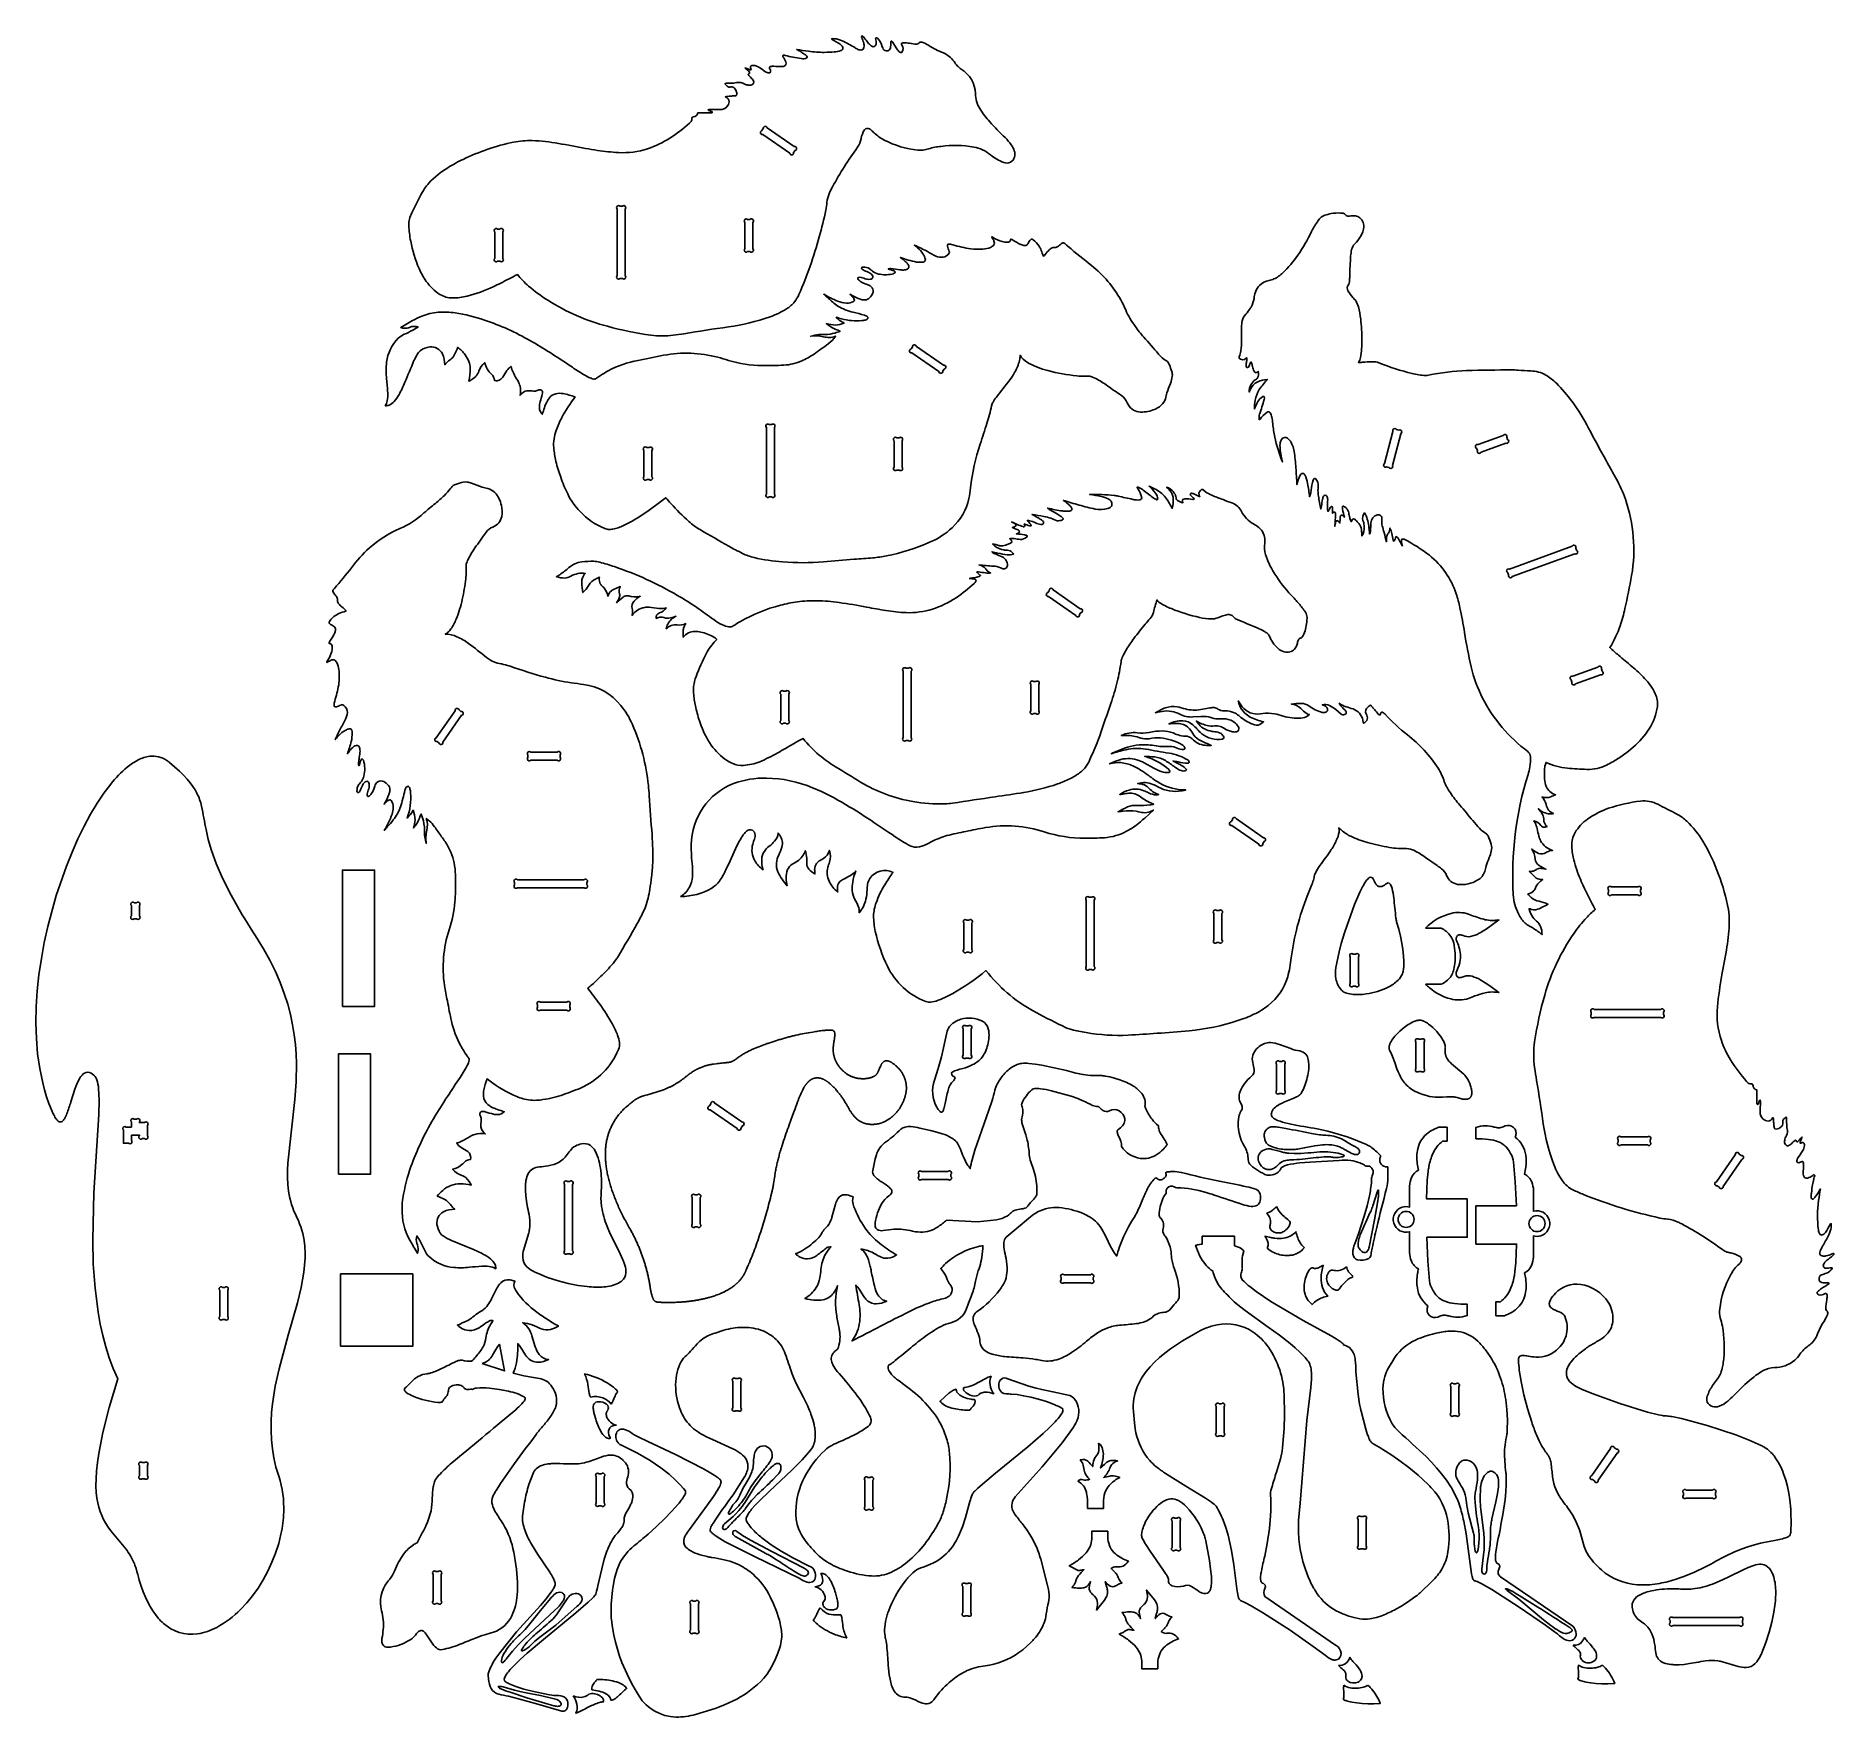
# Model space of a CAD drawing. Extents: x 24.3 to 52.2, y 11 to 37.2.
import ezdxf

# ---------------------------------------------------------------- set-up
doc = ezdxf.new("R2010")
doc.units = 0
doc.header["$MEASUREMENT"] = 0
doc.layers.get('0').update_dxf_attribs({"linetype": 'CONTINUOUS'})

msp = doc.modelspace()

# ---------------------------------------------------------------- linework, layer by layer
for points in [[(34.502, 35.944, 0.142837), (34.468, 35.931, 0.299758), (34.463, 35.909, -0.225991), (34.457, 35.879, -0.09232), (34.427, 35.842, -0.037544), (34.12, 35.608, -0.058932), (33.774, 35.443, -0.093512), (33.321, 35.383, -0.024982), (32.995, 35.418, -0.007114), (32.81, 35.449, 0.004603), (32.388, 35.526, 0.031877), (31.979, 35.57, 0.057032), (31.688, 35.546, 0.058995), (30.902, 35.278, 0.023354), (30.663, 35.147, 0.06408), (30.369, 34.907, 0.034102), (30.304, 34.826, 0.023633), (30.229, 34.693, 0.001351), (30.103, 34.443, 0.109745), (30.057, 34.248, 0.040663), (30.087, 34.005, 0.059281), (30.217, 33.579, 0.04222), (30.33, 33.377, 0.096163), (30.542, 33.174, 0.136015), (30.738, 33.119, 0.061795), (30.964, 33.148, 0.049026), (31.371, 33.294, 0.008195), (31.488, 33.351, 0.004886), (31.748, 33.484, 0.047739), (31.922, 33.305, 0.038445), (32.223, 33.083, 0.077962), (33.149, 32.678, 0.03169), (33.827, 32.539, 0.059083), (34.175, 32.538, 0.01782), (34.34, 32.561, -0.008067), (35.033, 32.669, 0.04967), (35.68, 32.825, 0.051387), (35.936, 32.948, 0.07159), (36.063, 33.06, 0.062994), (36.13, 33.173, 0.035702), (36.446, 34.07, 0.013722), (36.551, 34.488, 0.033619), (36.567, 34.61, -0.072498), (36.602, 34.743, -0.031161), (36.653, 34.85, -0.035937), (37.044, 35.465, 0.11535), (37.098, 35.605, -0.084781), (37.149, 35.735, -0.375127), (37.231, 35.752, -0.065697), (37.249, 35.74, -0.019998), (37.3, 35.689, 0.06837), (37.459, 35.579, 0.098197), (37.981, 35.422, 0.104378), (38.149, 35.441, -0.059936), (38.344, 35.48, -0.072381), (38.851, 35.47, -0.13522), (39.112, 35.346, 0.075756), (39.318, 35.23, 0.211381), (39.425, 35.234, 0.215333), (39.486, 35.314, 0.155186), (39.482, 35.413, 0.070609), (39.435, 35.504, 0.044923), (39.338, 35.617, -0.016436), (39.101, 35.861, -0.040496), (38.944, 36.069, -0.146493), (38.88, 36.304, 0.244161), (38.657, 36.683, -0.101004), (38.544, 36.801, 0.138306), (38.379, 36.936, -0.029463), (38.26, 36.988, -0.01419), (38.147, 37.054, 0.055098), (38.047, 37.101, 0.319688), (37.996, 37.086, -0.156111), (37.965, 37.074, -0.073955), (37.852, 37.086, 0.048158), (37.759, 37.093, 0.059129), (37.737, 37.089, 0.526747), (37.731, 37.054, -0.312495), (37.738, 36.95, -0.421085), (37.7, 36.945, -0.065588), (37.654, 36.999), (37.591, 37.098, -0.052954), (37.578, 37.116, 0.511332), (37.564, 37.117, 0.18989), (37.561, 37.109, -0.073247), (37.553, 37.007, -0.294765), (37.512, 36.97, -0.358757), (37.442, 36.996, -0.085538), (37.428, 37.029, 0.156816), (37.356, 37.16, 0.046439), (37.341, 37.172, 0.533494), (37.324, 37.162, -0.079446), (37.332, 37.074, -0.297828), (37.301, 37.033, -0.169332), (37.273, 37.036, -0.089949), (37.242, 37.056, -0.03812), (37.19, 37.114, -0.002892), (37.134, 37.186, 0.199713), (37.107, 37.2, 0.161984), (37.107, 37.174, -0.035241), (37.138, 37.091, -0.09194), (37.142, 37.021, -0.17602), (37.124, 36.988, -0.101386), (37.11, 36.981, -0.145417), (37.049, 36.991, -0.035253), (36.998, 37.019, 0.020019), (36.805, 37.124, 0.079414), (36.682, 37.157, 0.041662), (36.638, 37.157, 0.196999), (36.647, 37.142, 0.00418), (36.72, 37.104, -0.042823), (36.789, 37.056, -0.075371), (36.812, 37.027, -0.381176), (36.8, 36.98, -0.07786), (36.781, 36.971, -0.076994), (36.681, 36.951, -0.005823), (36.525, 36.944, -0.037168), (36.279, 36.961, -0.00915), (36.097, 36.989, 0.032734), (36.148, 36.961, -0.029272), (36.201, 36.924, -0.051916), (36.242, 36.895, -0.111328), (36.257, 36.871, -0.281222), (36.253, 36.858, -0.174885), (36.212, 36.845, -0.043748), (36.166, 36.848, -0.03235), (35.914, 36.895, 0.055775), (35.893, 36.901, 0.53975), (35.88, 36.882, 0.090686), (35.894, 36.86, -0.117087), (35.932, 36.774, -0.270419), (35.914, 36.737, -0.129193), (35.85, 36.722, -0.004521), (35.742, 36.728, 0.050816), (35.687, 36.724, 0.450055), (35.671, 36.698, 0.148034), (35.68, 36.68, -0.331922), (35.683, 36.63, -0.125177), (35.675, 36.624, -0.167581), (35.622, 36.635, -0.039156), (35.6, 36.648, 0.063094), (35.46, 36.735, 0.147875), (35.395, 36.739, 0.531295), (35.384, 36.693, -0.295731), (35.383, 36.674, -0.218572), (35.373, 36.673, -0.053055), (35.319, 36.693, 0.04586), (35.291, 36.7, 0.030592), (35.345, 36.655, -0.141728), (35.364, 36.627, -0.341933), (35.357, 36.614, -0.082451), (35.345, 36.609, 0.467813), (35.343, 36.594, 0.060776), (35.376, 36.557, -0.065831), (35.421, 36.502, -0.439605), (35.397, 36.44, -0.177985), (35.334, 36.434, -0.084436), (35.289, 36.451, 0.182455), (35.159, 36.472, -0.044623), (35.071, 36.464, -0.014495), (35, 36.462, 0.117121), (34.984, 36.459, 0.10902), (34.977, 36.453, 0.044578), (34.994, 36.439, 0.022359), (35.013, 36.416, 0.237887), (35.072, 36.406, -0.234438), (35.126, 36.385, -0.100177), (35.148, 36.353, -0.098276), (35.166, 36.303, -0.334011), (35.143, 36.269, -0.093893), (35.125, 36.266, 0.046442), (35.068, 36.261, -0.006097), (35.02, 36.259, 0.096081), (34.987, 36.25, 0.139469), (34.991, 36.245, -0.356492), (35.042, 36.175, -0.353544), (34.933, 36.055, -0.049224), (34.853, 36.053, 0.008852), (34.755, 36.056, 0.12059), (34.716, 36.047, 0.054751), (34.742, 36.031, -0.032943), (34.768, 36.025, -0.283515), (34.781, 36.007, -0.091176), (34.729, 36, 0.010028), (34.677, 36.001, -0.004296), (34.556, 36.001, -0.277745), (34.522, 35.951, -0.083981)], [(35.566, 35.665), (35.986, 35.373, 1), (36.048, 35.384), (36.069, 35.414, 1), (36.058, 35.476), (35.637, 35.767, 1), (35.576, 35.756), (35.555, 35.726, 1)], [(33.301, 34.504), (33.301, 33.467, 1), (33.345, 33.423), (33.382, 33.423, 1), (33.426, 33.467), (33.426, 34.504, 1), (33.382, 34.548), (33.345, 34.548, 1)], [(45.527, 29.254, -0.040772), (45.507, 29.34, -0.462979), (45.528, 29.365, -0.128791), (45.55, 29.362, -0.049562), (45.943, 29.112, -0.147565), (46.361, 28.513, -0.025581), (46.42, 28.295, -0.013372), (46.491, 27.91, 0.015224), (46.593, 27.377, 0.057868), (46.772, 26.886, 0.111184), (47.476, 26.054, -0.200682), (47.518, 25.976, -0.073309), (47.508, 25.818, -0.029023), (47.479, 25.697, 0.090055), (47.249, 23.826, 0.106437), (47.33, 23.528, 0.043726), (47.379, 23.445, 0.097324), (47.503, 23.336, -0.029783), (47.652, 23.243, -0.018141), (47.698, 23.206, 0.085694), (47.674, 23.33, 0.113279), (47.612, 23.415, -0.172395), (47.496, 23.609, 0.15305), (47.513, 23.604, 0.082138), (47.58, 23.591, 0.051844), (47.602, 23.593, 0.06517), (47.698, 23.63, -0.010374), (47.789, 23.677, 0.067193), (47.65, 23.724, -0.126116), (47.528, 23.785, -0.021172), (47.476, 23.838, 0.219053), (47.571, 23.89, 0.049125), (47.602, 23.95, -0.105175), (47.673, 24.037, -0.031883), (47.709, 24.063, -0.144272), (47.607, 24.086, -0.051908), (47.592, 24.098, -0.010503), (47.501, 24.192, 0.144221), (47.582, 24.201, 0.053539), (47.613, 24.222, -0.166104), (47.686, 24.237, -0.03772), (47.759, 24.224, -0.044542), (47.723, 24.241, -0.011487), (47.651, 24.283, -0.240347), (47.592, 24.381, 0.139622), (47.538, 24.536, 0.089887), (47.644, 24.47, 0.217327), (47.759, 24.482, -0.074916), (47.835, 24.514, -0.04447), (47.862, 24.517, -0.202975), (47.674, 24.668, -0.053822), (47.647, 24.739, -0.017577), (47.621, 24.855, 0.065788), (47.589, 24.944, 0.038588), (47.568, 24.975, -0.213749), (47.68, 24.904, 0.180505), (47.729, 24.876, 0.085795), (47.747, 24.877, 0.055747), (47.776, 24.887, -0.16982), (47.726, 24.967, -0.029013), (47.723, 25.01, 0.124388), (47.694, 25.093, 0.037477), (47.64, 25.164, 0.172299), (47.82, 25.084, 0.069621), (47.875, 25.089, -0.260544), (47.76, 25.229, 0.145007), (47.696, 25.347, 0.032657), (47.768, 25.338, 0.101739), (47.834, 25.352, -0.015311), (47.907, 25.383, -0.229171), (47.763, 25.514, -0.079183), (47.737, 25.629, -0.057845), (47.742, 25.826, -0.068263), (47.76, 25.886, 0.086745), (48.093, 25.798, 0.019665), (48.396, 25.778, 0.11819), (48.702, 25.845, 0.027778), (48.799, 25.897, 0.043529), (49.118, 26.125, 0.06709), (49.367, 26.411, 0.10947), (49.493, 26.759, 0.136956), (49.458, 26.957, 0.081604), (49.294, 27.195, 0.024966), (49.096, 27.381, 0.004518), (48.888, 27.556, -0.009427), (48.751, 27.674, 0.05985), (48.914, 28.016, 0.033488), (48.988, 28.282, 0.004868), (49.092, 28.797, 0.12504), (48.995, 29.987, 0.042419), (48.854, 30.299, 0.00249), (48.698, 30.579, -0.002268), (48.421, 31.092, 0.032317), (48.165, 31.507, 0.039698), (47.921, 31.792, 0.056565), (47.755, 31.919, 0.125464), (47.521, 31.983, -0.009386), (47.325, 31.996, 0.014605), (47.226, 31.999, 0.007702), (46.521, 31.988, 0.046505), (45.929, 31.915, -0.040768), (45.886, 31.912, -0.048831), (45.675, 31.942, -0.03478), (45.159, 32.108, 0.10837), (45.055, 32.127, 0.01146), (44.897, 32.117, -0.017336), (44.839, 32.116, 0.129207), (44.872, 32.19, 0.047421), (44.893, 32.467, 0.025874), (44.875, 32.789, 0.033105), (44.839, 32.983, 0.076913), (44.797, 33.074, 0.036415), (44.751, 33.126, -0.052159), (44.676, 33.232, -0.291498), (44.682, 33.322, 0.100968), (44.7, 33.384, 0.019815), (44.703, 33.458, -0.005973), (44.718, 33.774, -0.016783), (44.733, 33.872, -0.161306), (44.781, 33.962, 0.089163), (44.871, 34.075, 0.127736), (44.923, 34.229, 0.279506), (44.843, 34.379, 0.112324), (44.777, 34.399, 0.051412), (44.699, 34.394, -0.16524), (44.649, 34.403, -0.092947), (44.63, 34.423, 0.125953), (44.613, 34.434, 0.057677), (44.558, 34.442, 0.067401), (44.415, 34.432, 0.026223), (44.315, 34.408, 0.177324), (44.214, 34.327, 0.037854), (44.11, 34.154, -0.038532), (43.896, 33.784, -0.049801), (43.663, 33.51, -0.077668), (43.524, 33.415, -0.055971), (43.448, 33.393, 0.130894), (43.299, 33.315, 0.127166), (43.236, 33.209, 0.038662), (43.214, 33.111, -0.075245), (43.167, 32.977, -0.030197), (43.143, 32.938, -0.007341), (43.068, 32.843, 0.135954), (43.026, 32.737, 0.026991), (43.021, 32.689), (43.021, 32.473, -0.031564), (43.009, 32.295, -0.056242), (42.985, 32.204, 0.272827), (42.989, 32.174, 0.229465), (43.058, 32.159, 0.099194), (43.078, 32.17, -0.031572), (43.101, 32.188, -0.080858), (43.098, 32.13, 0.013761), (43.091, 32.068, 0.20006), (43.099, 32.042, 0.432905), (43.131, 32.048, 0.063666), (43.154, 32.105, -0.247859), (43.17, 32.12, -0.082897), (43.186, 32.07, 0.030457), (43.207, 31.997, 0.051747), (43.224, 31.964, 0.306496), (43.254, 31.956, 0.173615), (43.28, 31.975, -0.060536), (43.279, 31.895, -0.169479), (43.255, 31.856, 0.145464), (43.179, 31.789, 0.128949), (43.14, 31.685, 0.052774), (43.141, 31.653, -0.109176), (43.199, 31.762, -0.117563), (43.275, 31.813, -0.084076), (43.419, 31.85, 0.033272), (43.295, 31.692, 0.101105), (43.232, 31.527, 0.029524), (43.219, 31.392, -0.018868), (43.274, 31.506, -0.124912), (43.344, 31.582, -0.133567), (43.364, 31.588, -0.211507), (43.371, 31.584, -0.143071), (43.372, 31.537, -0.009734), (43.3, 31.309, 0.110694), (43.294, 31.223, 0.132252), (43.308, 31.233, -0.063855), (43.416, 31.34, -0.459191), (43.467, 31.33, -0.075498), (43.491, 31.263, -0.027738), (43.506, 31.16, 0.018906), (43.536, 30.953, 0.042026), (43.657, 30.566, -0.016788), (43.623, 30.743, -0.048138), (43.619, 30.847, -0.09246), (43.635, 30.906, -0.227671), (43.692, 30.948, -0.189015), (43.737, 30.935, -0.088625), (43.766, 30.907, -0.11703), (43.838, 30.73, -0.021319), (43.866, 30.473, -0.00174), (43.882, 30.214, -0.062294), (43.934, 30.358, -0.121512), (43.959, 30.385, -0.361151), (43.996, 30.377, -0.073956), (44.005, 30.365, -0.067967), (44.048, 30.23, -0.015404), (44.08, 30.023, 0.039815), (44.096, 30.087, -0.026904), (44.125, 30.246, -0.022071), (44.139, 30.291, -0.271564), (44.16, 30.309, -0.186502), (44.169, 30.307, -0.174188), (44.207, 30.244, -0.078441), (44.211, 30.17, 0.041838), (44.212, 30.077, 0.021178), (44.225, 29.985), (44.253, 29.832, 0.047984), (44.262, 29.876, 0.008778), (44.281, 29.985, -0.090626), (44.297, 30.034, -0.520928), (44.347, 30.033, -0.126081), (44.361, 29.98, -0.004085), (44.357, 29.859, 0.095126), (44.368, 29.795, -0.045265), (44.394, 29.841, -0.042376), (44.41, 29.867, -0.123571), (44.421, 29.875, -0.31691), (44.427, 29.871, -0.125343), (44.436, 29.837), (44.434, 29.767, -0.149927), (44.456, 29.785, -0.353541), (44.476, 29.777, -0.139967), (44.482, 29.751, -0.018029), (44.472, 29.562, -0.091352), (44.48, 29.611, -0.081701), (44.489, 29.642, -0.428919), (44.523, 29.646, -0.061096), (44.551, 29.614, -0.016896), (44.556, 29.713, -0.41913), (44.585, 29.737, -0.136339), (44.596, 29.732, -0.037085), (44.622, 29.705, -0.01849), (44.592, 29.831, -0.040065), (44.59, 29.863, -0.535475), (44.613, 29.875, -0.054893), (44.65, 29.847, -0.124886), (44.688, 29.771, -0.009056), (44.703, 29.698, 0.07693), (44.729, 29.634, -0.132825), (44.746, 29.672, -0.352835), (44.779, 29.676, -0.117362), (44.796, 29.661, 0.007817), (44.844, 29.609, -0.158132), (44.886, 29.516, -0.027287), (44.89, 29.454, 0.016373), (44.893, 29.414, 0.070756), (44.911, 29.444, 0.139796), (44.925, 29.606, 0.017005), (44.909, 29.656, -0.232909), (44.932, 29.772, -0.098984), (44.977, 29.676, -0.027964), (44.999, 29.571, -0.008174), (45.014, 29.442, 0.130097), (45.027, 29.49, -0.024215), (45.031, 29.555, -0.00918), (45.033, 29.619, -0.308176), (45.136, 29.742, -0.452621), (45.204, 29.693, -0.047988), (45.202, 29.653, 0.071036), (45.21, 29.571, 0.016355), (45.239, 29.465, -0.004463), (45.276, 29.322, -0.087575), (45.282, 29.411, -0.104557), (45.307, 29.459, 0.158869), (45.33, 29.537, -0.06344), (45.36, 29.451, -0.013544), (45.38, 29.346, 0.155344), (45.39, 29.33, 0.139595), (45.41, 29.364, -0.042289), (45.424, 29.403, -0.17433), (45.446, 29.388, -0.053857), (45.497, 29.305, 0.018107)], [(31.395, 34.147), (31.395, 33.736, 1), (31.439, 33.692), (31.476, 33.692, 1), (31.52, 33.736), (31.52, 34.147, 1), (31.476, 34.192), (31.439, 34.192, 1)], [(35.288, 34.297), (35.288, 33.885, 1), (35.332, 33.841), (35.368, 33.841, 1), (35.413, 33.885), (35.413, 34.297, 1), (35.368, 34.341), (35.332, 34.341, 1)], [(33.163, 31.986, -0.079043), (33.627, 32.148, 0.003836), (34.024, 32.226, -0.112726), (34.868, 32.196, -0.018382), (35.034, 32.146, 0.066441), (35.556, 32.067, 0.018178), (35.895, 32.073, 0.088482), (36.173, 32.14, 0.055063), (36.366, 32.246, 0.006398), (36.587, 32.405, 0.080548), (36.7, 32.522, -0.151445), (36.508, 32.516, 0.085207), (36.313, 32.523, -0.049272), (36.442, 32.548, -0.020161), (36.537, 32.55, 0.066512), (36.689, 32.573, 0.011947), (36.77, 32.6, 0.051817), (36.741, 32.617, -0.048321), (36.609, 32.68, -0.039551), (36.555, 32.721, 0.062515), (36.698, 32.697, 0.119061), (36.832, 32.729, -0.067947), (36.736, 32.793, -0.031119), (36.71, 32.82, 0.003824), (36.793, 32.793, 0.086554), (37.108, 32.767, 0.027734), (37.16, 32.775, 0.075362), (37.194, 32.79, 0.272317), (37.203, 32.816, 0.153628), (37.197, 32.826, 0.107668), (37.15, 32.852, 0.00468), (36.972, 32.897, -0.07117), (36.738, 32.993, -0.038302), (36.656, 33.055, 0.005101), (36.516, 33.176, 0.032398), (36.732, 33.07, 0.071511), (36.868, 33.037, 0.147983), (36.978, 33.065, 0.230176), (36.994, 33.087, 0.118083), (36.992, 33.097, 0.105765), (36.962, 33.14, -0.046792), (36.927, 33.178, 0.063509), (37.097, 33.096, 0.099865), (37.166, 33.089, 0.147904), (37.224, 33.116, 0.151784), (37.285, 33.212, 0.277411), (37.254, 33.295, 0.083251), (37.217, 33.318), (37.133, 33.352, -0.082674), (37.061, 33.398, -0.10502), (37.045, 33.421, -0.449585), (37.056, 33.44, -0.120739), (37.101, 33.439, 0.006927), (37.181, 33.413, 0.136853), (37.255, 33.414, 0.406145), (37.281, 33.458, 0.178601), (37.23, 33.51, 0.029653), (37.146, 33.547, -0.097317), (37.113, 33.569, -0.102957), (37.104, 33.581, -0.320962), (37.109, 33.594, -0.184478), (37.127, 33.6, -0.183243), (37.231, 33.572, -0.021923), (37.275, 33.535, 0.114375), (37.368, 33.492, 0.098572), (37.575, 33.49, 0.06385), (37.615, 33.504, 0.073001), (37.628, 33.514, 0.256419), (37.629, 33.525, 0.211404), (37.601, 33.546, -0.028929), (37.555, 33.56, -0.06355), (37.523, 33.57, -0.362139), (37.522, 33.573, -0.362139), (37.525, 33.574, -0.075257), (37.563, 33.578, -0.017274), (37.704, 33.557, 0.054482), (37.775, 33.555, 0.051034), (37.807, 33.563, 0.22447), (37.841, 33.599, 0.181687), (37.836, 33.63, 0.08075), (37.804, 33.671, 0.026791), (37.764, 33.706, -0.007244), (37.71, 33.751, 0.050209), (37.959, 33.679, 0.079281), (38.066, 33.679, 0.401951), (38.098, 33.718, 0.111892), (38.06, 33.809, 0.068627), (37.978, 33.899, 0.017085), (37.929, 33.94, -0.024527), (38.13, 33.843, 0.027899), (38.262, 33.771, 0.126008), (38.372, 33.753, 0.22989), (38.468, 33.815, 0.184261), (38.47, 33.843, -0.014914), (38.441, 33.926, -0.261559), (38.447, 33.952, -0.168414), (38.454, 33.956, -0.088315), (38.525, 33.949, 0.042931), (38.806, 33.884, 0.051766), (38.995, 33.879, 0.074134), (39.112, 33.907, 0.060908), (39.154, 33.933, 0.278394), (39.17, 33.989, 0.082859), (39.15, 34.036), (39.137, 34.057, -0.116267), (39.132, 34.069, -0.29966), (39.136, 34.069, -0.076836), (39.153, 34.062, 0.061445), (39.296, 33.996, 0.078079), (39.373, 33.986, 0.142308), (39.412, 33.999, 0.148609), (39.425, 34.018, -0.069316), (39.428, 34.035, -0.118912), (39.456, 34.025, 0.029215), (39.582, 33.953, 0.102116), (39.65, 33.935, 0.233889), (39.688, 33.956, 0.021879), (39.722, 34.012, -0.192623), (39.747, 34.033, -0.224041), (39.777, 34.026, -0.099646), (39.87, 33.924, -0.036716), (39.895, 33.878, -0.011422), (39.923, 33.799, 0.048518), (39.937, 33.771, 0.068613), (39.963, 33.796, -0.043007), (40.031, 33.874, -0.065782), (40.07, 33.899, -0.147347), (40.109, 33.903, 0.153593), (40.152, 33.916, 0.028021), (40.215, 33.967, -0.130856), (40.237, 33.978, -0.10524), (40.249, 33.977, -0.100076), (40.286, 33.952, 0.012647), (40.32, 33.92, 0.004974), (40.686, 33.623, -0.097683), (41.141, 33.088, -0.025447), (41.216, 32.934, 0.057048), (41.362, 32.679, 0.020448), (41.498, 32.511, -0.002705), (41.728, 32.245, 0.076681), (41.85, 32.141, -0.121344), (41.898, 32.077, 0.024259), (41.935, 31.975, -0.118792), (41.941, 31.902, -0.05738), (41.912, 31.788, 0.008831), (41.858, 31.642, 0.02587), (41.834, 31.549, -0.147884), (41.769, 31.449, -0.09944), (41.645, 31.375, -0.118237), (41.42, 31.345, -0.267266), (41.24, 31.485, 0.154765), (41.152, 31.598, -0.002283), (40.884, 31.785, 0.048306), (40.702, 31.886, 0.05585), (40.64, 31.903, 0.051464), (40.576, 31.901, -0.044974), (40.458, 31.906, -0.038064), (40.006, 31.988, -0.061053), (39.686, 32.116, -0.120014), (39.573, 32.227, -0.06348), (39.564, 32.146, -0.074184), (39.488, 31.958, -0.02738), (39.413, 31.844, -0.006022), (39.203, 31.577, 0.030562), (39.151, 31.499, 0.058133), (39.129, 31.44, -0.017574), (39.057, 31.166, -0.003165), (38.952, 30.844, 0.050038), (38.802, 30.165, -0.021631), (38.775, 29.996, -0.154733), (38.515, 29.542, -0.087497), (38.165, 29.314, -0.052454), (37.491, 29.103, -0.0211), (37.282, 29.072, -0.004593), (36.987, 29.05, 0.002667), (36.512, 29.011, -0.039032), (35.875, 29.008, -0.034607), (35.433, 29.076, -0.056044), (35.251, 29.142, -0.014219), (35.039, 29.253, -0.004957), (34.591, 29.512, -0.042438), (34.415, 29.639, -0.02345), (34.137, 29.917, -0.013891), (34.06, 30.009, -0.010842), (33.736, 29.772, -0.034041), (33.422, 29.585, -0.051132), (33.252, 29.523, -0.048395), (33.181, 29.514, -0.093249), (33.107, 29.53, -0.11009), (32.724, 29.792, -0.078041), (32.531, 30.067, -0.031575), (32.423, 30.327, -0.027342), (32.348, 30.575, -0.036065), (32.314, 30.789, -0.105446), (32.35, 31.056, -0.039511), (32.44, 31.258, -0.046926), (32.647, 31.576, 0.046955), (32.458, 31.63, 0.092654), (32.344, 31.628, 0.172462), (32.245, 31.562, 0.060351), (32.199, 31.487, 0.032585), (32.159, 31.381, -0.006243), (32.135, 31.309, -0.218533), (32.09, 31.414, -0.072741), (32.104, 31.506, 0.003821), (32.135, 31.616, 0.062879), (32.14, 31.654, 0.156778), (32.13, 31.678, 0.251342), (32.081, 31.687, 0.046514), (32.057, 31.676, -0.106571), (31.998, 31.669, 0.011804), (31.925, 31.675, 0.204784), (31.818, 31.634, 0.041014), (31.79, 31.604, 0.097399), (31.789, 31.744, 0.042551), (31.775, 31.787, 0.043414), (31.726, 31.878, -0.074631), (31.647, 32.052, 0.1046), (31.586, 31.989, -0.003713), (31.522, 31.887, -0.09619), (31.475, 31.843, -0.143051), (31.421, 31.831, -0.055113), (31.39, 31.836, 0.18044), (31.347, 31.932, -0.154482), (31.239, 32.113, 0.16158), (31.149, 31.979, -0.079709), (31.103, 31.901, -0.079523), (31.039, 31.85, -0.030025), (30.991, 31.824, 0.068509), (31.014, 32.018, 0.149832), (30.936, 32.232, 0.055498), (30.822, 32.352, -0.032422), (30.765, 32.229, -0.108806), (30.699, 32.156, 0.067676), (30.616, 32.078, 0.113347), (30.581, 32.248, 0.319612), (30.384, 32.357, 0.128593), (30.236, 32.298, 0.084964), (30.189, 32.24, 0.035779), (30.138, 32.144, 0.002757), (29.998, 31.806, -0.025513), (29.906, 31.615, -0.049967), (29.83, 31.508, -0.101074), (29.753, 31.451, -0.115958), (29.69, 31.441, 0.097611), (29.721, 31.516, 0.065285), (29.73, 31.641, 0.009169), (29.711, 31.857, -0.050823), (29.712, 32.119, -0.162457), (29.89, 32.491, -0.078237), (29.987, 32.553, 0.034949), (30.118, 32.618, 0.006977), (30.202, 32.669, 0.118672), (30.103, 32.674, 0.043278), (30.055, 32.656, -0.11403), (29.966, 32.65, -0.022874), (29.931, 32.657, -0.009193), (30.14, 32.781, -0.140481), (30.648, 32.899, -0.028748), (30.778, 32.887, -0.046098), (31.235, 32.776, -0.048161), (31.95, 32.453, -0.019677), (32.555, 32.072, 0.006202), (32.753, 31.944, 0.012573), (32.859, 31.883, 0.057494), (32.931, 31.857, 0.229435), (32.98, 31.869, -0.030215), (33.041, 31.911, -0.020905)], [(37.888, 32.264), (38.308, 31.972, 1), (38.37, 31.983), (38.391, 32.013, 1), (38.38, 32.074), (37.959, 32.366, 1), (37.898, 32.355), (37.877, 32.325, 1)], [(35.623, 31.103), (35.623, 30.066, 1), (35.667, 30.022), (35.704, 30.022, 1), (35.748, 30.066), (35.748, 31.103, 1), (35.704, 31.147), (35.667, 31.147, 1)], [(45.377, 31.038), (45.247, 30.543, 1), (45.278, 30.489), (45.314, 30.48, 1), (45.368, 30.511), (45.498, 31.006, 1), (45.467, 31.06), (45.431, 31.069, 1)], [(33.717, 30.746), (33.717, 30.335, 1), (33.761, 30.29), (33.798, 30.29, 1), (33.842, 30.335), (33.842, 30.746, 1), (33.798, 30.79), (33.761, 30.79, 1)], [(37.61, 30.896), (37.61, 30.484, 1), (37.654, 30.44), (37.69, 30.44, 1), (37.735, 30.484), (37.735, 30.896, 1), (37.69, 30.94), (37.654, 30.94, 1)], [(46.748, 30.717), (47.135, 30.858, 1), (47.161, 30.915), (47.149, 30.949, 1), (47.092, 30.975), (46.705, 30.835, 1), (46.679, 30.778), (46.692, 30.744, 1)], [(30.865, 21.475, -0.067835), (30.721, 21.857, -0.007492), (30.658, 22.173, -0.011616), (30.613, 22.412, -0.116005), (30.686, 23.281, 0.058729), (30.775, 23.714, 0.034588), (30.784, 24.045, 0.017223), (30.777, 24.232, 0.101289), (30.67, 24.572, 0.039687), (30.569, 24.73, 0.002555), (30.457, 24.886, 0.046825), (30.377, 24.976, 0.03239), (30.33, 25.012, -0.141383), (30.338, 24.829, 0.095027), (30.329, 24.625, -0.080435), (30.301, 24.836, 0.080215), (30.272, 25.022, 0.016458), (30.252, 25.082, 0.060426), (30.236, 25.054, -0.049165), (30.172, 24.921, -0.038745), (30.13, 24.866, 0.052805), (30.154, 24.992, 0.133268), (30.123, 25.143, -0.100181), (30.032, 25.021, 0.112683), (30.086, 25.412, 0.025479), (30.076, 25.477, 0.199166), (30.051, 25.514, 0.239362), (30.035, 25.514, 0.162909), (30.007, 25.481, 0.046713), (29.997, 25.453, -0.027488), (29.927, 25.194, -0.084717), (29.816, 24.991, -0.01214), (29.723, 24.884, 0.013043), (29.676, 24.827, 0.043966), (29.796, 25.081, 0.067499), (29.815, 25.185, 0.147675), (29.785, 25.293, 0.276984), (29.76, 25.305, 0.14629), (29.714, 25.277, -0.047142), (29.674, 25.239, 0.054033), (29.749, 25.387, 0.049008), (29.764, 25.448, 0.243874), (29.722, 25.55, 0.122491), (29.645, 25.596, 0.284407), (29.557, 25.567, 0.094414), (29.522, 25.5, -0.063711), (29.472, 25.395, -0.08538), (29.437, 25.36, -0.528978), (29.411, 25.368, -0.127217), (29.413, 25.413, 0.013968), (29.439, 25.497, 0.139277), (29.437, 25.57, 0.379421), (29.392, 25.592, 0.144681), (29.347, 25.551, 0.046032), (29.306, 25.461, -0.116081), (29.279, 25.42, -0.458736), (29.257, 25.423, -0.154243), (29.251, 25.438, -0.169345), (29.279, 25.542, -0.029638), (29.32, 25.589, 0.105602), (29.358, 25.674, 0.131829), (29.352, 25.92, 0.196275), (29.331, 25.942, 0.314844), (29.32, 25.938, 0.099362), (29.301, 25.895, -0.020501), (29.284, 25.839, -0.135581), (29.279, 25.834, -0.094612), (29.274, 25.871, -0.032815), (29.283, 25.938, 0.013265), (29.297, 26.043, 0.10414), (29.289, 26.12, 0.461234), (29.218, 26.146, 0.069383), (29.201, 26.135, 0.0462), (29.137, 26.065, -0.010825), (29.101, 26.022, 0.028618), (29.161, 26.211, 0.061215), (29.177, 26.349, 0.096451), (29.17, 26.388, 0.077242), (29.159, 26.404, 0.145762), (29.144, 26.409, 0.125517), (29.086, 26.396, 0.097963), (28.953, 26.291, 0.020473), (28.912, 26.241, -0.008383), (28.973, 26.374, -0.008378), (29.064, 26.539, 0.123306), (29.101, 26.665, 0.248359), (29.044, 26.775, 0.180514), (29.011, 26.783, 0.104371), (28.997, 26.777, -0.014831), (28.931, 26.753, -0.133821), (28.906, 26.754, -0.214295), (28.896, 26.766, -0.096233), (28.894, 26.783, -0.037845), (28.904, 26.839, 0.033358), (28.966, 27.094, 0.066497), (28.97, 27.332, 0.080817), (28.937, 27.44, 0.050035), (28.918, 27.467, 0.284757), (28.859, 27.482, 0.056058), (28.833, 27.471, 0.006873), (28.786, 27.444, -0.371157), (28.783, 27.446, -0.203127), (28.784, 27.452, 0.027111), (28.839, 27.56, 0.082729), (28.867, 27.675, 0.129258), (28.855, 27.721, 0.160552), (28.838, 27.734, 0.061662), (28.817, 27.74, -0.217243), (28.819, 27.751, -0.049454), (28.83, 27.773, 0.039618), (28.905, 27.907, 0.064607), (28.917, 27.953, 0.115536), (28.912, 27.983, 0.099346), (28.901, 27.996, 0.031186), (28.837, 28.036, -0.306776), (28.818, 28.072, -0.095935), (28.821, 28.081, -0.129919), (28.944, 28.192, -0.058338), (29.049, 28.233, 0.044065), (29.079, 28.244, 0.406655), (29.079, 28.253, 0.082254), (29.068, 28.264, 0.014271), (28.999, 28.321, -0.050808), (28.96, 28.368, -0.168135), (28.948, 28.42, 0.116354), (28.945, 28.446, 0.069199), (28.933, 28.468, 0.022223), (28.89, 28.52, -0.157613), (28.874, 28.554, -0.190606), (28.882, 28.576, -0.015052), (28.899, 28.595, 0.018427), (29.164, 28.919, -0.041389), (29.444, 29.226, -0.082685), (29.917, 29.528, 0.082802), (30.294, 29.771, -0.012858), (30.471, 29.921, 0.018215), (30.611, 30.044, 0.031423), (30.701, 30.145, -0.158538), (30.771, 30.208), (30.849, 30.235, -0.17078), (30.964, 30.252, -0.036), (31.034, 30.234, -0.005405), (31.199, 30.173, 0.032329), (31.286, 30.151, -0.13457), (31.397, 30.089, -0.132564), (31.498, 29.888, -0.102662), (31.504, 29.716, -0.254906), (31.367, 29.552, 0.145718), (31.261, 29.473, -0.001731), (31.086, 29.226, 0.034952), (30.972, 29.03, 0.092588), (30.95, 28.951, 0.009541), (30.951, 28.851, -0.024808), (30.945, 28.748, -0.021269), (30.89, 28.426, -0.039461), (30.795, 28.117, -0.055589), (30.714, 27.966, -0.056251), (30.66, 27.908, -0.047071), (30.625, 27.886, -0.09855), (30.807, 27.843, -0.05491), (30.987, 27.739, -0.01128), (31.269, 27.52, 0.017062), (31.329, 27.477, 0.072049), (31.437, 27.433), (31.468, 27.426, -0.01154), (31.595, 27.398, -0.018161), (31.636, 27.385, 0.016245), (32.184, 27.212, 0.026713), (32.586, 27.126, 0.00602), (32.776, 27.102, -0.194929), (33.359, 26.772, -0.065662), (33.538, 26.479, -0.076089), (33.787, 25.527, -0.010793), (33.801, 25.372, 0.004744), (33.844, 24.758, -0.024747), (33.854, 24.321, -0.020341), (33.837, 24.103, -0.006469), (33.808, 23.914, -0.054595), (33.742, 23.637, -0.023475), (33.715, 23.573, -0.003522), (33.613, 23.376, -0.006452), (33.314, 22.862, -0.028451), (33.282, 22.814, -0.035399), (33.087, 22.596, -0.014833), (32.907, 22.425, -0.01448), (32.843, 22.372, -0.005387), (33.029, 22.121, -0.027357), (33.227, 21.811, -0.036168), (33.307, 21.637, -0.047841), (33.336, 21.524, -0.133467), (33.32, 21.414, -0.195065), (32.73, 20.816, -0.018121), (32.43, 20.702, -0.046553), (32.104, 20.629, -0.084877), (31.862, 20.642, -0.046468), (31.665, 20.716, -0.057491), (31.276, 20.959, 0.040272), (31.225, 20.786, 0.059723), (31.219, 20.688, 0.204024), (31.287, 20.559, 0.066166), (31.368, 20.51, 0.023647), (31.437, 20.482, 0.004179), (31.543, 20.447, -0.221576), (31.437, 20.402, -0.049112), (31.374, 20.409, -0.022024), (31.248, 20.445, 0.07677), (31.196, 20.452, 0.368768), (31.163, 20.419, 0.167601), (31.171, 20.378, -0.142778), (31.183, 20.31), (31.177, 20.244, 0.226834), (31.225, 20.122, 0.029904), (31.248, 20.102, 0.120362), (31.083, 20.094, 0.054248), (31.014, 20.062, -0.037779), (30.868, 19.982, -0.03573), (30.8, 19.959, 0.108884), (30.872, 19.892, -0.023328), (30.977, 19.825, -0.304075), (31.016, 19.702, 0.172257), (30.928, 19.666, 0.015624), (30.888, 19.628, -0.126166), (30.739, 19.551, 0.159924), (30.873, 19.461, -0.169479), (30.997, 19.36, -0.028036), (31.028, 19.303, 0.054025), (30.861, 19.326, 0.187631), (30.586, 19.221, 0.035356), (30.5, 19.134, -0.026894), (30.617, 19.08, -0.12622), (30.704, 19, 0.023604), (30.748, 18.95, 0.028182), (30.774, 18.928, 0.121417), (30.597, 18.889, 0.316562), (30.496, 18.693, 0.113865), (30.546, 18.558, 0.104774), (30.595, 18.512, 0.048376), (30.722, 18.443), (31.063, 18.303, -0.026788), (31.245, 18.213, -0.056321), (31.354, 18.132, -0.091364), (31.4, 18.067, -0.117983), (31.411, 18.003, 0.113696), (31.306, 18.038, 0.038488), (31.194, 18.041, 0.010595), (31.002, 18.024, -0.045665), (30.757, 18.021, -0.160313), (30.378, 18.185, -0.107795), (30.301, 18.295, 0.018382), (30.241, 18.419, 0.010595), (30.182, 18.514, 0.14993), (30.182, 18.399, -0.142811), (30.203, 18.285, -0.043536), (30.195, 18.243, -0.009166), (30.073, 18.449, -0.136722), (29.952, 18.941, -0.034985), (29.967, 19.103, -0.047572), (30.091, 19.593, -0.049129), (30.443, 20.337, -0.013002), (30.659, 20.684, -0.001707), (30.855, 20.981, 0.028813), (30.98, 21.192, 0.117585), (30.996, 21.267, 0.068926), (30.967, 21.313, -0.004271), (30.897, 21.42, -0.014171)], [(38.782, 28.75, -0.022736), (38.862, 28.741, -0.071504), (38.881, 28.734, -0.334129), (38.885, 28.709, -0.122981), (38.859, 28.675, -0.032953), (38.576, 28.451, -0.07157), (38.207, 28.273, -0.083624), (37.8, 28.219, -0.032349), (37.483, 28.252, -0.008186), (37.184, 28.305, 0.01172), (36.756, 28.377, 0.026613), (36.412, 28.405, 0.036187), (36.106, 28.388, 0.030241), (35.841, 28.333, 0.068991), (35.22, 28.082, 0.00841), (35.107, 28.012, -0.172024), (35.039, 27.997, -0.076545), (34.941, 28.028, -0.047436), (34.803, 28.11, 0.004302), (34.542, 28.298, 0.02158), (34.239, 28.488, 0.050864), (33.258, 28.936, 0.015263), (33.029, 29.004, 0.057995), (32.937, 29.018, 0.042491), (32.749, 29.009, 0.136179), (32.551, 28.921, -0.024958), (32.408, 28.81, -0.020901), (32.356, 28.778, 0.086535), (32.481, 28.758, 0.113114), (32.582, 28.787, -0.16949), (32.804, 28.83, 0.101851), (32.756, 28.748, 0.101538), (32.75, 28.684, 0.014154), (32.767, 28.531, 0.065239), (32.859, 28.647, -0.133185), (32.962, 28.742, -0.028557), (33.026, 28.771, 0.154876), (33.029, 28.687, 0.086659), (33.05, 28.653, 0.024569), (33.088, 28.614, -0.10504), (33.145, 28.518, -0.03155), (33.158, 28.474, -0.132291), (33.211, 28.56, -0.088423), (33.256, 28.586, 0.003513), (33.35, 28.626, 0.230419), (33.339, 28.511, -0.162319), (33.334, 28.449, -0.035702), (33.323, 28.424, -0.023163), (33.292, 28.373, -0.049541), (33.394, 28.461, -0.105584), (33.448, 28.481, -0.048931), (33.468, 28.481, -0.027581), (33.526, 28.469, 0.111845), (33.66, 28.474, 0.084994), (33.564, 28.399, 0.224068), (33.534, 28.284, -0.075505), (33.538, 28.202, -0.04418), (33.532, 28.176, -0.193589), (33.729, 28.3, -0.05978), (33.797, 28.303, -0.010402), (33.949, 28.284, 0.048418), (34.022, 28.285, 0.046813), (34.063, 28.295, -0.214666), (33.958, 28.214, 0.179824), (33.915, 28.178, 0.086353), (33.91, 28.16, 0.053886), (33.909, 28.13, -0.136227), (33.988, 28.151, -0.086917), (34.026, 28.142, 0.14958), (34.13, 28.137, 0.037106), (34.216, 28.163, 0.151086), (34.087, 28.038, 0.093189), (34.065, 27.968, -0.259264), (34.235, 28.028, 0.146128), (34.369, 28.048, 0.039062), (34.335, 27.981, 0.091357), (34.326, 27.924, 0.007121), (34.33, 27.837, -0.242684), (34.513, 27.927, -0.066586), (34.601, 27.917, -0.066447), (34.806, 27.838, -0.059809), (34.852, 27.803, -0.059991), (34.833, 27.782, 0.063229), (34.686, 27.579, 0.02647), (34.529, 27.226, 0.054772), (34.491, 27.068, 0.045683), (34.492, 26.94, 0.036117), (34.526, 26.742, 0.029081), (34.592, 26.503, 0.065035), (34.766, 26.156, 0.096726), (35.015, 25.914, 0.04106), (35.099, 25.868, 0.118064), (35.266, 25.84, 0.077384), (35.52, 25.898, 0.031689), (35.801, 26.036, 0.004529), (36.036, 26.172, -0.009558), (36.195, 26.26, 0.058846), (36.446, 26.001, 0.036049), (36.699, 25.82, -0.001179), (37.089, 25.581, 0.092263), (37.905, 25.278, 0.052025), (38.404, 25.241, 0.023875), (38.521, 25.252, 0.001047), (39.183, 25.352, 0.00452), (39.627, 25.418, 0.041714), (40.155, 25.551, 0.02777), (40.346, 25.631, 0.047298), (40.499, 25.724, 0.067232), (40.603, 25.828, 0.048544), (40.641, 25.893, 0.009288), (40.773, 26.194, 0.013255), (40.812, 26.303, 0.000889), (40.986, 26.803, 0.017657), (41.085, 27.142, 0.027333), (41.144, 27.455, -0.087733), (41.173, 27.539, -0.051122), (41.281, 27.726, -0.018027), (41.345, 27.817, -0.009966), (41.519, 28.039, -0.004566), (41.595, 28.126, 0.103745), (41.647, 28.222, -0.019482), (41.706, 28.418, 0.130507), (41.747, 28.373, 0.050615), (41.928, 28.281, 0.040567), (42.367, 28.144, 0.039309), (42.55, 28.12, 0.111082), (42.65, 28.14, -0.0579), (42.808, 28.188, -0.193285), (42.875, 28.172, -0.043433), (42.898, 28.147, 0.109497), (42.95, 28.112, -0.002769), (43.265, 27.981, -0.03193), (43.376, 27.926, -0.02198), (43.422, 27.895, -0.12391), (43.452, 27.856, 0.10992), (43.584, 27.666, 0.10837), (43.685, 27.608, 0.269324), (43.845, 27.651, 0.096494), (43.881, 27.713, 0.023311), (43.896, 27.775, -0.173283), (43.921, 27.815, -0.078974), (43.946, 27.824, 0.123193), (43.962, 27.837, 0.055102), (43.977, 27.861, 0.093048), (44.035, 28.071, 0.021839), (44.039, 28.144, 0.136903), (44.014, 28.224, 0.038481), (43.912, 28.36, 0.011899), (43.791, 28.49, -0.043151), (43.54, 28.819, -0.041242), (43.422, 29.04, -0.080768), (43.377, 29.211, -0.056885), (43.382, 29.288, 0.133725), (43.357, 29.459, 0.118216), (43.29, 29.543, 0.053459), (43.204, 29.6, -0.151738), (43.02, 29.794, 0.067345), (42.961, 29.872, 0.104068), (42.87, 29.928, -0.020472), (42.733, 29.979, -0.013071), (42.555, 30.048, -0.040091), (42.458, 30.102), (42.415, 30.134, 0.306334), (42.39, 30.133, 0.292512), (42.358, 30.056, 0.04332), (42.368, 30.034, -0.12276), (42.369, 30.026, -0.104054), (42.348, 30.032, 0.025453), (42.266, 30.072, 0.068162), (42.241, 30.08, 0.395976), (42.222, 30.064, 0.24562), (42.235, 30.036, 0.028619), (42.281, 29.996, -0.467151), (42.279, 29.985, -0.228188), (42.261, 29.982, 0.043659), (42.137, 29.991, 0.136816), (42.106, 29.981, 0.3018), (42.099, 29.956, 0.028157), (42.107, 29.93, -0.073707), (42.025, 29.964, -0.221861), (42.002, 30.005, 0.130179), (41.973, 30.081, 0.140705), (41.883, 30.162, 0.050015), (41.853, 30.171, -0.13031), (41.942, 30.064, -0.094543), (41.955, 29.999, -0.09126), (41.942, 29.843, 0.022495), (41.854, 29.989, 0.125271), (41.689, 30.136, -0.010814), (41.602, 30.18, 0.051269), (41.58, 30.186, -0.045271), (41.679, 30.082, -0.094994), (41.714, 30.012, -0.109229), (41.714, 29.984, -0.454646), (41.703, 29.978, -0.083646), (41.643, 30.008, -0.010608), (41.573, 30.065, -0.01721), (41.49, 30.128, 0.082737), (41.408, 30.174, 0.172863), (41.395, 30.174, 0.237707), (41.397, 30.167, 0.065087), (41.409, 30.144, -0.057169), (41.464, 30.022, -0.473562), (41.435, 29.975, -0.062092), (41.386, 29.974, -0.047173), (41.325, 29.983, 0.001863), (41.098, 30.033, 0.023888), (41.037, 30.043, 0.036279), (40.655, 30.058, -0.015622), (40.833, 30.029, -0.069695), (40.946, 29.99, -0.110127), (40.988, 29.954, -0.224797), (40.999, 29.889, -0.175857), (40.973, 29.856, -0.084472), (40.937, 29.839, -0.117498), (40.74, 29.832, -0.019325), (40.492, 29.894, -0.002501), (40.246, 29.967, -0.054082), (40.354, 29.879, -0.071113), (40.379, 29.842, -0.463055), (40.359, 29.804, -0.070702), (40.293, 29.797, -0.028684), (40.232, 29.802, -0.022037), (40, 29.846, 0.050412), (40.034, 29.822), (40.137, 29.763, -0.021276), (40.203, 29.722, -0.048188), (40.237, 29.692, -0.469879), (40.233, 29.663, -0.091742), (40.192, 29.652, -0.00944), (40.15, 29.65, 0.055897), (39.944, 29.718, 0.002204), (39.76, 29.749, 0.018829), (39.885, 29.677, -0.054703), (39.929, 29.646, -0.381959), (39.934, 29.604, -0.264445), (39.896, 29.59, -0.0699), (39.814, 29.617, 0.055658), (39.72, 29.65, 0.045028), (39.687, 29.654, -0.036443), (39.738, 29.592, -0.156539), (39.744, 29.576, -0.311212), (39.739, 29.57, -0.136679), (39.719, 29.572, -0.053748), (39.678, 29.585, 0.008031), (39.637, 29.601, -0.128773), (39.647, 29.573, -0.391834), (39.628, 29.557, -0.08603), (39.617, 29.558, -0.043027), (39.528, 29.593, 0.01633), (39.441, 29.632, -0.084789), (39.5, 29.593, -0.432885), (39.496, 29.561, -0.082998), (39.483, 29.554, -0.011168), (39.454, 29.544, 0.077455), (39.498, 29.526, -0.122577), (39.553, 29.497, -0.164798), (39.561, 29.478, -0.236377), (39.552, 29.463, -0.063321), (39.515, 29.445, -0.021848), (39.639, 29.431, -0.044439), (39.671, 29.423, -0.175856), (39.684, 29.411, -0.204633), (39.683, 29.402, -0.11271), (39.674, 29.392, -0.189622), (39.575, 29.359, -0.024729), (39.481, 29.371, 0.085881), (39.411, 29.369, -0.12826), (39.441, 29.341, -0.368373), (39.432, 29.306, -0.065221), (39.414, 29.297), (39.346, 29.269, -0.154003), (39.258, 29.261, -0.029158), (39.211, 29.273, 0.01399), (39.149, 29.291, 0.091416), (39.18, 29.256, 0.128924), (39.318, 29.195, 0.016585), (39.374, 29.193, -0.080197), (39.417, 29.181, -0.06403), (39.437, 29.168, -0.033284), (39.472, 29.131, -0.104506), (39.374, 29.121, -0.041337), (39.224, 29.146, 0.006892), (39.133, 29.167, 0.11525), (39.183, 29.134, -0.014521), (39.296, 29.087, -0.168538), (39.355, 29.031, -0.154652), (39.375, 28.951, -0.469234), (39.303, 28.903, -0.049169), (39.266, 28.919, 0.077573), (39.157, 28.943, -0.012455), (38.932, 28.963, -0.086044), (39.014, 28.925, -0.0961), (39.049, 28.886, 0.160183), (39.116, 28.838, -0.06304), (39.032, 28.838, -0.018931), (38.924, 28.856, 0.159681), (38.9, 28.852, 0.132878), (38.913, 28.833, 0.014127), (38.957, 28.796, -0.172666), (38.936, 28.78, -0.034165), (38.898, 28.77, -0.010551), (38.82, 28.757, 0.023494)], [(47.233, 28.78), (48.207, 29.134, 1), (48.234, 29.191), (48.221, 29.225, 1), (48.165, 29.252), (47.19, 28.897, 1), (47.164, 28.841), (47.177, 28.806, 1)], [(40.017, 28.469), (40.438, 28.177, 1), (40.499, 28.189), (40.52, 28.219, 1), (40.509, 28.28), (40.089, 28.572, 1), (40.027, 28.561), (40.006, 28.531, 1)], [(37.753, 27.308), (37.753, 26.272, 1), (37.797, 26.228), (37.833, 26.228, 1), (37.878, 26.272), (37.878, 27.308, 1), (37.833, 27.353), (37.797, 27.353, 1)], [(39.739, 27.102), (39.739, 26.69, 1), (39.783, 26.646), (39.82, 26.646, 1), (39.864, 26.69), (39.864, 27.102, 1), (39.82, 27.146), (39.783, 27.146, 1)], [(48.22, 27.111), (48.607, 27.252, 1), (48.633, 27.308), (48.621, 27.343, 1), (48.564, 27.369), (48.177, 27.228, 1), (48.151, 27.172), (48.163, 27.137, 1)], [(35.847, 26.952), (35.847, 26.54, 1), (35.891, 26.496), (35.927, 26.496, 1), (35.972, 26.54), (35.972, 26.952, 1), (35.927, 26.996), (35.891, 26.996, 1)], [(30.778, 26.691), (30.486, 26.271, 1), (30.497, 26.21), (30.527, 26.189, 1), (30.588, 26.2), (30.88, 26.62, 1), (30.869, 26.682), (30.839, 26.703, 1)], [(38.143, 24.626, -0.011851), (38.319, 24.709, -0.037417), (38.43, 24.746, -0.010941), (38.73, 24.813, -0.005319), (39.032, 24.871, -0.124109), (39.949, 24.805, 0.078555), (40.583, 24.706, 0.018975), (40.884, 24.714, 0.105421), (41.231, 24.816, 0.054133), (41.446, 24.961, 0.009895), (41.514, 25.021), (41.649, 25.144, -0.033118), (41.571, 25.112, -0.110532), (41.461, 25.108, -0.003275), (41.378, 25.126, 0.070354), (41.178, 25.13, 0.018575), (41.099, 25.118, -0.042594), (41.245, 25.193, -0.100732), (41.396, 25.218, 0.043321), (41.595, 25.225, 0.02027), (41.651, 25.235, -0.009707), (41.53, 25.296, -0.044386), (41.449, 25.351, 0.189307), (41.259, 25.406, 0.025272), (41.178, 25.395, -0.011391), (41.124, 25.387, -0.067246), (41.268, 25.457, -0.175585), (41.501, 25.446, -0.033538), (41.573, 25.412, 0.111368), (41.696, 25.382, 0.042652), (41.731, 25.386, -0.115547), (41.583, 25.479, 0.083089), (41.509, 25.535, 0.066), (41.457, 25.551, 0.017001), (41.404, 25.558, -0.178055), (41.641, 25.544, -0.034782), (41.719, 25.505, 0.078569), (41.896, 25.442, 0.083368), (42.088, 25.445, 0.019385), (42.151, 25.458, -0.045132), (42.091, 25.462, -0.130264), (41.704, 25.589, -0.033271), (41.565, 25.689, 0.054365), (41.326, 25.834, 0.076882), (41.139, 25.883, 0.092103), (40.966, 25.866, -0.029347), (41.108, 25.923, -0.148699), (41.389, 25.929, -0.047611), (41.504, 25.879), (41.652, 25.796, 0.048944), (41.786, 25.738, 0.07067), (41.862, 25.728, 0.045598), (41.889, 25.731, 0.307547), (41.901, 25.747, 0.239763), (41.89, 25.776, 0.091134), (41.567, 25.963, 0.022604), (41.512, 25.98, -0.031557), (41.666, 25.972, -0.09858), (41.834, 25.914, -0.02659), (41.983, 25.814, 0.03415), (42.06, 25.767, 0.141012), (42.138, 25.753, 0.257274), (42.162, 25.771, 0.271895), (42.158, 25.783, 0.069898), (42.087, 25.839, 0.021943), (42.008, 25.88, -0.01332), (41.954, 25.907, -0.036474), (42.031, 25.894, 0.049653), (42.184, 25.874, 0.267046), (42.202, 25.885, 0.267046), (42.201, 25.907, 0.16388), (42.182, 25.925, 0.096239), (41.892, 26.03, -0.00662), (41.53, 26.094, 0.096931), (41.217, 26.084, 0.028256), (40.992, 26.021, -0.026071), (41.199, 26.11, -0.100437), (41.566, 26.161, -0.020531), (41.694, 26.143, 0.051838), (41.909, 26.134, -0.104974), (42.018, 26.109, 0.112369), (42.116, 26.088, 0.34741), (42.139, 26.108, 0.117634), (42.134, 26.125, 0.144585), (42.097, 26.162, 0.093606), (41.757, 26.268, 0.084131), (41.582, 26.255, -0.126487), (41.45, 26.266, 0.077444), (41.223, 26.307, 0.021821), (41.146, 26.306, -0.138377), (41.395, 26.348, 0.074588), (41.584, 26.355, -0.053002), (41.787, 26.376, -0.083091), (41.955, 26.345, 0.018167), (42.031, 26.314, 0.086622), (42.142, 26.297, -0.200904), (42.25, 26.255, 0.194342), (42.452, 26.153, 0.032968), (42.548, 26.151, -0.002146), (42.379, 26.226, -0.117808), (42.279, 26.313, 0.045987), (42.211, 26.409, 0.187688), (42.048, 26.491, 0.045874), (41.978, 26.494, 0.021179), (41.89, 26.486, -0.136223), (42.107, 26.536, -0.165644), (42.261, 26.472, -0.042013), (42.326, 26.407, 0.028282), (42.399, 26.334, 0.209264), (42.719, 26.249, 0.135831), (42.74, 26.261, 0.295255), (42.743, 26.284, 0.110143), (42.7, 26.337, 0.100469), (42.65, 26.357, 0.010778), (42.562, 26.37, -0.071605), (42.444, 26.407, -0.100949), (42.358, 26.477, -0.016831), (42.317, 26.529, 0.062784), (42.485, 26.46, 0.108624), (42.599, 26.457, -0.088993), (42.687, 26.448, -0.059643), (42.758, 26.412, 0.089796), (42.879, 26.363, 0.098657), (42.941, 26.363, 0.170758), (42.974, 26.387, 0.256341), (42.975, 26.429, 0.183573), (42.853, 26.542, 0.135367), (42.69, 26.565, -0.123849), (42.556, 26.581, 0.08108), (42.443, 26.603, 0.021506), (42.385, 26.602), (42.262, 26.594, -0.135894), (42.058, 26.638, 0.034307), (41.968, 26.673, 0.096811), (41.817, 26.685, 0.037871), (41.678, 26.66, -0.043629), (41.835, 26.737, -0.127992), (42.016, 26.752, -0.027424), (42.146, 26.719, 0.111341), (42.385, 26.71), (42.53, 26.737, -0.048944), (42.593, 26.74, -0.150282), (42.652, 26.715, 0.151627), (42.748, 26.691, -0.064771), (42.85, 26.677, -0.020126), (42.906, 26.661, -0.055145), (42.941, 26.642, -0.024266), (43.009, 26.587, 0.086951), (43.222, 26.473, 0.245986), (43.326, 26.491, -0.009483), (43.363, 26.519, -0.05941), (43.156, 26.593, -0.056274), (43.071, 26.652, -0.125364), (42.984, 26.792, -0.028315), (42.969, 26.845, 0.07628), (43.053, 26.726, 0.142899), (43.194, 26.65, 0.099876), (43.349, 26.646, -0.093809), (43.532, 26.644, -0.028398), (43.67, 26.607, 0.083759), (43.944, 26.576, 0.125065), (44.052, 26.611, 0.044814), (44.077, 26.631, -0.124953), (43.982, 26.685, -0.011693), (43.941, 26.727, 0.158192), (43.797, 26.794, -0.043068), (43.953, 26.806, -0.140188), (44.066, 26.77, 0.104559), (44.276, 26.666, 0.142143), (44.331, 26.668, 0.244004), (44.359, 26.701, 0.244004), (44.348, 26.743, 0.107244), (44.306, 26.773, 0.023903), (44.277, 26.785, -0.154474), (44.389, 26.772, -0.067993), (44.488, 26.71), (44.571, 26.64, 0.219415), (44.622, 26.631, 0.307939), (44.65, 26.668, 0.170217), (44.643, 26.686, -0.028042), (44.574, 26.758, -0.051665), (44.541, 26.808, 0.081015), (44.647, 26.753, 0.004175), (44.755, 26.72, -0.249642), (44.91, 26.547), (44.915, 26.509, 0.077983), (44.92, 26.497, 0.229733), (44.976, 26.56, 0.229733), (44.96, 26.642, -0.358752), (44.983, 26.747, -0.04536), (45.03, 26.779, -0.061827), (45.065, 26.738, 0.029906), (45.121, 26.674), (45.154, 26.634, 0.349962), (45.178, 26.63, 0.266685), (45.183, 26.648, -0.208429), (45.192, 26.663, -0.208429), (45.209, 26.667, -0.140979), (45.251, 26.641, 0.047727), (45.605, 26.315, -0.080142), (46.078, 25.798, -0.065494), (46.176, 25.587, 0.061328), (46.271, 25.411, 0.022508), (46.416, 25.222, 0.001786), (46.622, 24.98, 0.013046), (46.722, 24.861, 0.063481), (46.821, 24.782, -0.110244), (46.856, 24.742, -0.041664), (46.907, 24.611, -0.131226), (46.907, 24.502, -0.028669), (46.875, 24.404, 0.009213), (46.827, 24.274, -0.003037), (46.805, 24.188, -0.182528), (46.698, 24.056, -0.178411), (46.382, 23.987, -0.26093), (46.212, 24.124, 0.141197), (46.132, 24.232, 0.027756), (46.065, 24.279), (45.885, 24.407, 0.029679), (45.71, 24.514, 0.111819), (45.587, 24.545, -0.050113), (45.325, 24.562, -0.025293), (44.978, 24.639, -0.037608), (44.72, 24.736, -0.066272), (44.574, 24.831, -0.027327), (44.536, 24.869, -0.117559), (44.522, 24.735, -0.052455), (44.439, 24.564, -0.016089), (44.394, 24.495, -0.00354), (44.218, 24.251, 0.055006), (44.163, 24.146, 0.028347), (44.144, 24.075, -0.028572), (44.115, 23.986), (44.042, 23.805, 0.060545), (43.792, 22.846, -0.047135), (43.738, 22.546, -0.154922), (43.435, 22.102, -0.060451), (43.213, 21.964, -0.032764), (42.962, 21.866, -0.05621), (42.203, 21.707, -0.009361), (41.708, 21.668, -0.001761), (41.254, 21.639, -0.054921), (40.6, 21.679, -0.024406), (40.375, 21.726, -0.050218), (40.232, 21.782, -0.011553), (39.764, 22.024, -0.099836), (39.041, 22.645, -0.040286), (38.528, 22.289, -0.047463), (38.264, 22.171, -0.079753), (38.149, 22.155, -0.061972), (38.104, 22.164, -0.191256), (37.507, 22.713, -0.054014), (37.318, 23.255, -0.051109), (37.292, 23.498, -0.080329), (37.332, 23.702, -0.053197), (37.466, 23.982, -0.024085), (37.595, 24.174, 0.376616), (37.233, 24.08, 0.107741), (37.199, 23.99, 0.035905), (37.191, 23.9, -0.0376), (37.173, 23.757, -0.117023), (37.069, 23.546, 0.103366), (37.053, 23.649, 0.033761), (37.002, 23.754, -0.089975), (36.959, 23.891, -0.065916), (36.967, 24.023, -0.043377), (37.015, 24.195, -0.081613), (36.921, 24.119, -0.012883), (36.811, 24.062, 0.087236), (36.757, 24.018, 0.15644), (36.73, 23.937, 0.045045), (36.734, 23.868, -0.119251), (36.599, 24.037, -0.165289), (36.581, 24.253, -0.023644), (36.606, 24.332, 0.160612), (36.605, 24.515, -0.182494), (36.514, 24.391, -0.032442), (36.462, 24.361, 0.0963), (36.405, 24.315, 0.170018), (36.375, 24.221, 0.042261), (36.38, 24.151, -0.092682), (36.286, 24.223, -0.158569), (36.252, 24.306, -0.019701), (36.251, 24.394, 0.085199), (36.229, 24.51, -0.16036), (36.106, 24.349, -0.031118), (36.025, 24.301, 0.163502), (35.954, 24.217, 0.109738), (35.931, 24.083, 0.035193), (35.945, 23.967, -0.068035), (35.804, 24.181, -0.121456), (35.779, 24.32, -0.078573), (35.815, 24.444, 0.030203), (35.865, 24.568, 0.235577), (35.831, 24.754, 0.024411), (35.806, 24.786, -0.169227), (35.75, 24.658, -0.052239), (35.669, 24.583, 0.063535), (35.592, 24.501, 0.133779), (35.551, 24.38, 0.066506), (35.559, 24.268, 0.018596), (35.572, 24.214, -0.092477), (35.445, 24.353, -0.207662), (35.412, 24.615, -0.032777), (35.437, 24.69, 0.132334), (35.445, 24.777, 0.291653), (35.384, 24.837, 0.177282), (35.327, 24.824, 0.099209), (35.281, 24.781, 0.049423), (35.166, 24.588, 0.001756), (34.994, 24.216, -0.045081), (34.892, 24.036, -0.10105), (34.774, 23.93, -0.134245), (34.291, 23.798, 0.118168), (34.426, 23.944, 0.101501), (34.472, 24.104, 0.042816), (34.471, 24.27, -0.025758), (34.453, 24.604, -0.306765), (35.114, 25.558, -0.094599), (35.626, 25.642, -0.094748), (36.342, 25.493, -0.028993), (36.677, 25.333, -0.021312), (37.145, 25.052), (37.247, 24.985, 0.002316), (37.627, 24.73, 0.021961), (37.859, 24.589, 0.184357), (38.005, 24.572, 0.055643)], [(31.956, 25.921), (32.368, 25.921, 1), (32.412, 25.966), (32.412, 26.002, 1), (32.368, 26.046), (31.956, 26.046, 1), (31.912, 26.002), (31.912, 25.966, 1)], [(28.033, 14.77, -0.089177), (28.11, 14.211, -0.044698), (28.068, 13.87), (28.032, 13.721), (27.985, 13.574), (27.928, 13.43), (27.863, 13.291), (27.791, 13.158), (27.711, 13.03), (27.625, 12.91), (27.534, 12.798), (27.437, 12.695, -0.075071), (27.067, 12.417, -0.081965), (26.769, 12.317, -0.225067), (26.238, 12.479, -0.035881), (26.155, 12.563), (26.113, 12.617), (26.072, 12.676), (26.032, 12.74), (25.995, 12.811), (25.959, 12.887), (25.925, 12.969), (25.893, 13.057), (25.863, 13.152, 0.007965), (25.813, 13.332, 0.017613), (25.787, 13.404), (25.757, 13.47), (25.725, 13.53, 0.027289), (25.654, 13.639), (25.577, 13.736), (25.422, 13.92, -0.138286), (25.203, 14.427), (25.193, 14.519), (25.188, 14.62), (25.189, 14.73), (25.196, 14.851), (25.21, 14.983), (25.231, 15.127), (25.295, 15.454), (25.394, 15.839), (25.529, 16.288), (25.458, 16.449), (25.395, 16.614), (25.34, 16.786), (25.293, 16.961), (25.254, 17.141), (25.22, 17.324), (25.173, 17.697), (25.146, 18.074), (25.137, 18.451), (25.155, 19.182), (25.231, 20.403), (25.237, 20.626), (25.235, 20.722), (25.229, 20.807, 0.054642), (25.202, 20.944, 0.068887), (25.175, 20.998, 0.151918), (25.087, 21.057, 0.242227), (24.99, 21.035, 0.09036), (24.925, 20.951, 0.042645), (24.859, 20.8), (24.796, 20.6, -0.017936), (24.736, 20.418, -0.039817), (24.697, 20.336, -0.104613), (24.66, 20.295, -0.324546), (24.602, 20.3, -0.090204), (24.56, 20.348, -0.03308), (24.523, 20.415), (24.496, 20.475), (24.456, 20.576), (24.42, 20.68), (24.388, 20.786), (24.359, 20.895), (24.313, 21.119), (24.28, 21.351), (24.261, 21.589), (24.254, 21.832), (24.259, 22.079), (24.275, 22.328), (24.301, 22.579), (24.338, 22.831), (24.383, 23.081), (24.438, 23.329), (24.569, 23.812), (24.728, 24.272), (24.815, 24.489), (24.907, 24.697), (25.004, 24.894), (25.103, 25.079), (25.206, 25.25), (25.311, 25.406), (25.417, 25.547, -0.051933), (25.675, 25.812, -0.050495), (25.847, 25.926, -0.079989), (26.024, 25.982, -0.179391), (26.29, 25.918, -0.030736), (26.333, 25.886), (26.488, 25.749), (26.552, 25.686), (26.608, 25.626), (26.655, 25.569), (26.696, 25.514), (26.73, 25.461), (26.759, 25.409, -0.05989), (26.832, 25.203, -0.001284), (26.901, 24.84), (26.936, 24.688), (26.986, 24.515), (27.059, 24.314), (27.158, 24.084), (27.291, 23.819), (27.464, 23.515, -0.001794), (27.795, 22.985), (27.895, 22.805), (27.982, 22.629), (28.057, 22.457), (28.12, 22.288), (28.173, 22.122), (28.215, 21.96), (28.249, 21.801), (28.274, 21.645), (28.292, 21.492), (28.303, 21.342), (28.308, 21.196), (28.302, 20.911), (28.281, 20.637), (28.172, 19.648), (28.168, 19.535), (28.169, 19.424), (28.175, 19.315), (28.187, 19.208, 0.083188), (28.315, 18.802, -0.08967), (28.435, 18.391, -0.018402), (28.442, 18.283), (28.443, 18.172), (28.436, 18.06), (28.424, 17.946), (28.405, 17.829), (28.383, 17.711), (28.325, 17.47), (28.182, 16.968), (28.038, 16.443), (27.979, 16.173), (27.936, 15.899), (27.922, 15.761), (27.915, 15.621), (27.914, 15.481), (27.92, 15.34), (27.934, 15.198), (27.958, 15.056), (27.99, 14.913)], [(50.985, 20.841, 0.086356), (50.974, 20.873, 0.337845), (50.958, 20.88, -0.194882), (50.915, 20.887, -0.079992), (50.881, 20.918, -0.042199), (50.629, 21.256, -0.052481), (50.488, 21.557, -0.103803), (50.427, 22.083, -0.01828), (50.497, 22.579, 0.003073), (50.576, 23.015, 0.037001), (50.611, 23.407, 0.040576), (50.598, 23.595, 0.086335), (50.202, 24.658, 0.06807), (49.95, 24.972, 0.06038), (49.795, 25.082, -0.000932), (49.499, 25.234, 0.141066), (49.231, 25.284, 0.050121), (48.734, 25.173, 0.06881), (48.405, 25.004, 0.095874), (48.211, 24.795, 0.122932), (48.161, 24.629, 0.069334), (48.181, 24.412, 0.042064), (48.28, 24.1, 0.023047), (48.399, 23.839, 0.002463), (48.525, 23.595, 0.039646), (48.387, 23.467, 0.037624), (48.195, 23.227, 0.083391), (47.739, 22.264, 0.033792), (47.582, 21.537, 0.067328), (47.582, 21.134, 0.010804), (47.613, 20.935, -0.005879), (47.717, 20.257, 0.051129), (47.881, 19.623, 0.061528), (48.014, 19.371, 0.120391), (48.178, 19.23, -0.003044), (48.344, 19.157, 0.042915), (49.533, 18.791, 0.030365), (49.657, 18.775, -0.07845), (49.815, 18.727, -0.016281), (49.872, 18.699, -0.037843), (50.511, 18.295, 0.05744), (50.575, 18.262, 0.029234), (50.636, 18.248, -0.063016), (50.768, 18.2, -0.447657), (50.789, 18.106, -0.070386), (50.763, 18.075, 0.081348), (50.636, 17.913, 0.099098), (50.463, 17.375, 0.075183), (50.47, 17.238, 0.019962), (50.489, 17.173, -0.041804), (50.516, 17.041, -0.068183), (50.518, 16.539, -0.017113), (50.502, 16.452, -0.099956), (50.414, 16.266, 0.006711), (50.353, 16.184, 0.064491), (50.269, 16.018, 0.166516), (50.27, 15.926, 0.225805), (50.352, 15.857, 0.161223), (50.455, 15.861, 0.089089), (50.589, 15.941, 0.021989), (50.758, 16.107, -0.033319), (51.027, 16.343, -0.027573), (51.137, 16.415, -0.114948), (51.314, 16.462, 0.170905), (51.63, 16.576, 0.075307), (51.712, 16.671, -0.108607), (51.842, 16.799, 0.135637), (51.975, 16.959, -0.011252), (52.021, 17.069, -0.030948), (52.081, 17.173, 0.035434), (52.138, 17.284, 0.194784), (52.141, 17.329, 0.078382), (52.124, 17.351, -0.148321), (52.113, 17.387, -0.04338), (52.13, 17.517, 0.054055), (52.133, 17.593, 0.320944), (52.114, 17.618, 0.237531), (52.095, 17.612, -0.2564), (52.006, 17.597, -0.162597), (51.981, 17.618, -0.258488), (51.982, 17.635, -0.09509), (52.019, 17.674, -0.031192), (52.08, 17.714, 0.013014), (52.147, 17.757, 0.081454), (52.162, 17.772, 0.232193), (52.162, 17.778, 0.137334), (52.148, 17.781, -0.062668), (52.051, 17.789, -0.056573), (52.031, 17.797, -0.204894), (52.01, 17.834, -0.14375), (52.014, 17.88, -0.179055), (52.046, 17.906, 0.006521), (52.125, 17.933, 0.159185), (52.214, 18.006, 0.237216), (52.213, 18.014, 0.191124), (52.194, 18.017, -0.05313), (52.119, 18.01, -0.269455), (52.076, 18.037, -0.217237), (52.076, 18.068, -0.068876), (52.099, 18.102, -0.045572), (52.154, 18.152, 0.011009), (52.216, 18.201, 0.043771), (52.239, 18.223, 0.150407), (52.242, 18.234, 0.289985), (52.239, 18.238, 0.175728), (52.215, 18.234, -0.053935), (52.117, 18.202, -0.089763), (52.057, 18.202, -0.148469), (52.027, 18.221, -0.096531), (52.02, 18.235, -0.109293), (52.026, 18.274, -0.053312), (52.053, 18.332, 0.004604), (52.146, 18.499, 0.053511), (52.191, 18.616, 0.075411), (52.198, 18.705, 0.271934), (52.184, 18.697, -0.030385), (52.108, 18.567, -0.092341), (52.073, 18.533, -0.142053), (52.044, 18.527, -0.183072), (52.028, 18.536, -0.144834), (51.998, 18.607, -0.067129), (52.002, 19.065, -0.004602), (52.03, 19.246, -0.041938), (51.951, 19.121, -0.02449), (51.93, 19.097, -0.072328), (51.915, 19.087, -0.41057), (51.892, 19.098, -0.130269), (51.886, 19.15, -0.027395), (51.895, 19.207, 0.062135), (51.898, 19.257, -0.061353), (51.919, 19.354, 0.031194), (51.929, 19.405, -0.033644), (51.942, 19.449, 0.64095), (51.925, 19.463, -0.016149), (51.87, 19.43, -0.044291), (51.832, 19.414, -0.187926), (51.791, 19.416, -0.147354), (51.775, 19.432, -0.099038), (51.764, 19.475, -0.036594), (51.768, 19.581, 0.035722), (51.768, 19.641, 0.119773), (51.757, 19.67, 0.214699), (51.746, 19.673, 0.118191), (51.721, 19.662, -0.083252), (51.692, 19.653, -0.505904), (51.663, 19.687, -0.092778), (51.681, 19.728, 0.003161), (51.755, 19.841, 0.112099), (51.783, 19.92, 0.148471), (51.774, 19.957, 0.326869), (51.749, 19.966, 0.046284), (51.727, 19.957, -0.666499), (51.713, 19.972, -0.012637), (51.736, 20.031, 0.035099), (51.741, 20.052, 0.01044), (51.691, 19.993, -0.104102), (51.67, 19.979, -0.496762), (51.652, 19.994, 0.64235), (51.636, 20.001, 0.039343), (51.579, 19.949, -0.099094), (51.534, 19.918, -0.208673), (51.5, 19.922, -0.240867), (51.473, 19.988, -0.130699), (51.492, 20.054, 0.16417), (51.516, 20.156, -0.041162), (51.503, 20.335, 0.075174), (51.5, 20.356, 0.085682), (51.496, 20.365, 0.237243), (51.49, 20.362, -0.113095), (51.463, 20.336, 0.287432), (51.446, 20.275, -0.265086), (51.419, 20.211, -0.144657), (51.339, 20.177, -0.387544), (51.311, 20.199, -0.036245), (51.303, 20.269, -0.018682), (51.299, 20.333, 0.119524), (51.291, 20.357, 0.125931), (51.284, 20.35, -0.361933), (51.216, 20.301, -0.325859), (51.097, 20.398, -0.055794), (51.094, 20.424, -0.009752), (51.097, 20.603, 0.093109), (51.09, 20.63, 0.252178), (51.084, 20.622, 0.029117), (51.07, 20.594, -0.123455), (51.057, 20.562, -0.243845), (51.05, 20.56, -0.247592), (51.042, 20.576, -0.014941), (51.042, 20.691, 0.008216), (51.042, 20.787, -0.279785), (50.993, 20.819, -0.066013)], [(42.868, 24.903), (43.288, 24.612, 1), (43.35, 24.623), (43.37, 24.653, 1), (43.359, 24.714), (42.939, 25.006, 1), (42.878, 24.995), (42.857, 24.965, 1)], [(45.068, 24.075, 0.21732), (45.044, 24.096, 0.21732), (45.012, 24.093, 0.097879), (44.961, 24.042, 0.035971), (44.903, 23.948), (44.862, 23.867), (44.779, 23.673), (44.627, 23.248), (44.572, 23.066), (44.539, 22.938), (44.502, 22.767), (44.488, 22.691, 0.087543), (44.488, 22.518, 0.129432), (44.573, 22.341, 0.107896), (44.63, 22.303, 0.070374), (44.73, 22.277, 0.066219), (44.96, 22.282, 0.080471), (45.304, 22.387, 0.075776), (45.456, 22.494, 0.092825), (45.523, 22.594, 0.044216), (45.534, 22.633, 0.049524), (45.546, 22.785), (45.542, 22.875), (45.532, 22.972), (45.516, 23.074), (45.494, 23.181), (45.467, 23.29), (45.433, 23.405, -0.034943), (45.423, 23.461, -0.002177), (45.389, 23.778, 0.032122), (45.362, 23.924, 0.058736), (45.337, 23.986, 0.118694), (45.316, 24.006, 0.282715), (45.281, 24.002, -0.084465), (45.203, 23.956, -0.311209), (45.116, 23.984, -0.057135), (45.102, 24.005), (45.087, 24.034, 0.030593)], [(31.705, 24.016), (31.705, 23.979, 1), (31.749, 23.935), (32.786, 23.935, 1), (32.83, 23.979), (32.83, 24.016, 1), (32.786, 24.06), (31.749, 24.06, 1)], [(40.603, 23.743), (40.603, 22.706, 1), (40.647, 22.662), (40.684, 22.662, 1), (40.728, 22.706), (40.728, 23.743, 1), (40.684, 23.787), (40.647, 23.787, 1)], [(48.732, 23.903), (48.732, 23.867, 1), (48.776, 23.822), (49.188, 23.822, 1), (49.232, 23.867), (49.232, 23.903, 1), (49.188, 23.947), (48.776, 23.947, 1)], [(25.864, 23.657), (25.864, 23.496, -1), (25.82, 23.451), (25.783, 23.451, -1), (25.739, 23.496), (25.739, 23.657, -1), (25.783, 23.701), (25.82, 23.701, -1)], [(42.589, 23.536), (42.589, 23.124, 1), (42.634, 23.08), (42.67, 23.08, 1), (42.714, 23.124), (42.714, 23.536, 1), (42.67, 23.58), (42.634, 23.58, 1)], [(45.884, 23.306, -0.137942), (46.282, 23.536, -0.136379), (46.554, 23.525, 0.024005), (46.765, 23.45, 0.085593), (46.965, 23.426, 0.030997), (47.026, 23.435), (46.885, 23.332), (46.814, 23.282, -0.015444), (46.719, 23.225, -0.069504), (46.586, 23.175, -0.147106), (46.469, 23.19, 0.043035), (46.417, 23.203, 0.275288), (46.374, 23.181, 0.187531), (46.361, 23.137, 0.049446), (46.366, 23.115, 0.007367), (46.404, 23.014, -0.124061), (46.419, 22.777, -0.034628), (46.405, 22.723, 0.016532), (46.363, 22.613, 0.346007), (46.396, 22.538, 0.15317), (46.422, 22.535, 0.060378), (46.486, 22.554, -0.154569), (46.608, 22.556, -0.066404), (46.743, 22.498), (46.814, 22.455), (46.885, 22.405), (47.026, 22.302, 0.107399), (46.812, 22.298, 0.034356), (46.653, 22.25, -0.005535), (46.554, 22.212, -0.144527), (46.275, 22.204, -0.114737), (45.943, 22.378, -0.021255), (45.886, 22.431), (46.127, 22.431, 0.057297), (46.226, 22.496, 0.1439), (46.317, 22.639, 0.051329), (46.339, 22.754, 0.080463), (46.323, 23.074, 0.172422), (46.205, 23.257, 0.033523), (46.127, 23.306)], [(38.697, 23.386), (38.697, 22.974, 1), (38.741, 22.93), (38.778, 22.93, 1), (38.822, 22.974), (38.822, 23.386, 1), (38.778, 23.43), (38.741, 23.43, 1)], [(44.757, 22.901), (44.794, 22.901, -1), (44.838, 22.857), (44.838, 22.445, -1), (44.794, 22.401), (44.757, 22.401, -1), (44.713, 22.445), (44.713, 22.857, -1)], [(32.106, 22.029), (32.517, 22.029, 1), (32.562, 22.073), (32.562, 22.11, 1), (32.517, 22.154), (32.106, 22.154, 1), (32.062, 22.11), (32.062, 22.073, 1)], [(38.53, 20.924, 0.038897), (38.486, 20.865, 0.077699), (38.452, 20.785, 0.010912), (38.407, 20.575, -0.02598), (38.386, 20.492, -0.083092), (38.368, 20.451, -0.30755), (38.345, 20.438, -0.158714), (38.326, 20.45, -0.063148), (38.277, 20.516, -0.223978), (38.242, 20.939), (38.3, 21.121), (38.348, 21.304), (38.438, 21.699, -0.135663), (38.492, 21.793, -0.128735), (38.651, 21.887, -0.193122), (38.986, 21.857, -0.205457), (39.077, 21.738, -0.08842), (39.087, 21.604, -0.080761), (39.032, 21.382, -0.047539), (38.995, 21.313, -0.107403), (38.863, 21.195, -0.053863), (38.721, 21.133, -0.007546), (38.553, 21.083, 0.092302), (38.516, 21.063, 0.344688), (38.508, 21.029, 0.221676), (38.539, 20.993, -0.071839), (38.556, 20.983, -0.381998), (38.558, 20.963, -0.054601), (38.547, 20.945, -0.020882)], [(48.464, 21.997), (48.464, 21.961, 1), (48.508, 21.916), (49.545, 21.916, 1), (49.589, 21.961), (49.589, 21.997, 1), (49.545, 22.041), (48.508, 22.041, 1)], [(38.686, 21.739), (38.686, 21.327, 1), (38.73, 21.283), (38.767, 21.283, 1), (38.811, 21.327), (38.811, 21.739, 1), (38.767, 21.783), (38.73, 21.783, 1)], [(45.735, 21.531), (45.735, 21.119, 1), (45.779, 21.075), (45.816, 21.075, 1), (45.86, 21.119), (45.86, 21.531, 1), (45.816, 21.575), (45.779, 21.575, 1)], [(43.255, 21.425, 0.265864), (43.194, 21.211, -0.021325), (43.218, 21.104, -0.279523), (43.176, 21, 0.131145), (42.998, 20.762, 0.087249), (42.981, 20.66, 0.119528), (43.001, 20.589, -0.067133), (43.029, 20.529, -0.222096), (43.023, 20.477, 0.101464), (42.985, 20.393, 0.176458), (43.04, 19.952, 0.017902), (43.074, 19.89, -0.12328), (43.123, 19.699, 0.210939), (43.163, 19.615, 0.089439), (43.419, 19.457, 0.075611), (43.522, 19.469, 0.141549), (43.608, 19.527, 0.034904), (43.639, 19.572, -0.122071), (43.671, 19.596, -0.051429), (43.736, 19.618, -0.03311), (43.928, 19.65), (44.081, 19.663), (44.541, 19.689, -0.069788), (44.719, 19.687, -0.051591), (44.862, 19.651, -0.045609), (44.935, 19.614, 0.070309), (44.958, 19.6, 0.111182), (44.973, 19.598), (44.995, 19.601, -0.202789), (45.025, 19.589, -0.085052), (45.063, 19.541, -0.184723), (45.064, 19.481, 0.016251), (45.043, 19.413, 0.040121), (45.042, 19.373, -0.030737), (45.029, 19.239, -0.0172), (45.01, 19.136), (44.973, 18.98), (44.929, 18.822), (44.84, 18.546), (44.783, 18.392, 0.099809), (44.752, 18.247, 0.109207), (44.767, 18.186, 0.205628), (44.826, 18.141, 0.208435), (45, 18.163, 0.248484), (45.036, 18.227, -0.012531), (45.053, 18.321, -0.002973), (45.123, 18.643, -0.001302), (45.276, 19.253, 0.052258), (45.297, 19.419), (45.297, 19.58, 0.222753), (45.295, 19.588, 0.222753), (45.288, 19.591, -0.273665), (45.194, 19.631, -0.080036), (45.174, 19.666, -0.171922), (45.18, 19.732, 0.11003), (45.184, 19.76, 0.137324), (45.178, 19.771, 0.047058), (45.03, 19.899, 0.041018), (44.966, 19.935), (44.889, 19.97), (44.786, 20.011), (44.663, 20.055), (44.522, 20.099), (44.365, 20.142), (44.198, 20.18, -0.001165), (43.79, 20.251), (43.697, 20.274, -0.055267), (43.545, 20.33, -0.089319), (43.495, 20.369, -0.217651), (43.484, 20.42, -0.170562), (43.529, 20.504, -0.067985), (43.606, 20.558, -0.023828), (43.68, 20.594), (43.833, 20.657, 0.06274), (43.919, 20.703, 0.097923), (43.953, 20.744, 0.046786), (44.005, 20.856, 0.061025), (44.065, 21.111, 0.069971), (44.059, 21.258, 0.10968), (44.021, 21.342, 0.193431), (43.927, 21.393, -0.048841), (43.785, 21.429), (43.611, 21.493, 0.074685), (43.47, 21.523, 0.184525), (43.294, 21.461, 0.032865)], [(38.427, 18.757), (38.91, 18.732), (39.203, 18.761, 0.015625), (39.286, 18.784, 0.077166), (39.395, 18.84, 0.026633), (39.444, 18.884, -0.127473), (39.52, 18.92, -0.015298), (39.613, 18.936, 0.136147), (39.68, 18.963, 0.074172), (39.695, 18.981, -0.047311), (39.735, 19.032, 0.022154), (39.802, 19.104, 0.095625), (39.831, 19.158, 0.058141), (39.834, 19.181, 0.069399), (39.802, 19.474), (39.781, 19.547), (39.74, 19.669, -0.065715), (39.716, 19.776, 0.039468), (39.685, 20.002), (39.663, 20.088), (39.606, 20.26, -0.07794), (39.597, 20.323, -0.056072), (39.606, 20.367, 0.081563), (39.613, 20.481, 0.051633), (39.604, 20.525, -0.042906), (39.597, 20.557, -0.138138), (39.603, 20.583, -0.06308), (39.67, 20.696, -0.044894), (39.755, 20.79, -0.141873), (39.795, 20.807, -0.069718), (39.89, 20.805, -0.028846), (40.061, 20.772), (40.235, 20.726), (40.367, 20.688), (40.47, 20.651), (40.551, 20.618, 0.00697), (40.702, 20.544, 0.094954), (40.784, 20.528, -0.157138), (40.807, 20.515, 0.04247), (40.863, 20.466, 0.26275), (40.964, 20.461, -0.276818), (41.113, 20.459, -0.217966), (41.203, 20.335, -0.197281), (41.18, 20.247, -0.075593), (41.117, 20.183), (41.09, 20.16, 0.115434), (41.084, 20.149, 0.107139), (41.095, 20.093, -0.01745), (41.14, 19.988, -0.116075), (41.149, 19.904, 0.208474), (41.443, 19.72, 0.173966), (41.687, 19.773, 0.065149), (41.798, 19.861, 0.030451), (41.861, 19.933, 0.033865), (41.817, 20.019, -0.014152), (41.755, 20.12, -0.021614), (41.735, 20.162, -0.106428), (41.725, 20.229, -0.065246), (41.627, 20.33, -0.05878), (41.53, 20.492, -0.020236), (41.516, 20.528, 0.217198), (41.466, 20.732, 0.089593), (41.339, 20.845, 0.058133), (41.123, 20.945), (41.04, 20.972, 0.032258), (40.897, 21.003, 0.023674), (40.825, 21.01), (40.706, 21.011, -0.0405), (40.553, 21.026, -0.017648), (40.442, 21.05), (40.297, 21.09), (39.909, 21.172), (39.806, 21.189), (39.711, 21.2, 0.052442), (39.599, 21.199, 0.031804), (39.526, 21.182, 0.070713), (39.444, 21.14, 0.076947), (39.303, 21.009, 0.073033), (39.196, 20.829, 0.027051), (39.178, 20.775, -0.007631), (39.136, 20.62), (39.088, 20.472), (38.976, 20.161), (38.868, 19.848), (38.826, 19.7, 0.021628), (38.796, 19.562, -0.068698), (38.678, 19.774, 0.013682), (38.631, 19.895, 0.15949), (38.51, 20.037, 0.057376), (38.362, 20.104), (38.278, 20.13), (38.178, 20.156), (38.012, 20.193, 0.026915), (37.872, 20.215, 0.077433), (37.785, 20.209, 0.118552), (37.715, 20.173, 0.006412), (37.609, 20.074, -0.022518), (37.493, 19.985, 0.078692), (37.389, 19.885, 0.078934), (37.335, 19.775, 0.022747), (37.317, 19.711), (37.279, 19.532, 0.203926), (37.296, 19.456, 0.075533), (37.347, 19.404, 0.024387), (37.396, 19.367, -0.010397), (37.515, 19.288, -0.061793), (37.564, 19.241, -0.208955), (37.576, 19.194, -0.149167), (37.559, 19.162, -0.057206), (37.529, 19.136, 0.100917), (37.42, 19.016, 0.110719), (37.318, 18.715, 0.049067), (37.319, 18.662, 0.354348), (37.396, 18.595, 0.062254), (37.44, 18.596), (37.569, 18.614, -0.094593), (37.86, 18.595, 0.059011), (38.021, 18.572, 0.150703), (38.297, 18.656, 0.029131)], [(43.566, 21.187), (43.566, 20.776, 1), (43.61, 20.731), (43.647, 20.731, 1), (43.691, 20.776), (43.691, 21.187, 1), (43.647, 21.231), (43.61, 21.231, 1)], [(34.748, 20.477), (35.168, 20.185, 1), (35.229, 20.196), (35.25, 20.226, 1), (35.239, 20.288), (34.819, 20.579, 1), (34.757, 20.568), (34.736, 20.538, 1)], [(25.739, 20.082), (25.739, 20.002, -1), (25.695, 19.957), (25.614, 19.957), (25.614, 20.163, -1), (25.658, 20.207), (25.739, 20.207), (25.739, 20.288, -1), (25.783, 20.332), (25.82, 20.332, -1), (25.864, 20.288), (25.864, 20.278), (25.945, 20.278, -1), (25.989, 20.234), (25.989, 20.072, -1), (25.945, 20.028), (25.908, 20.028, -1), (25.864, 20.072), (25.864, 20.082)], [(43.375, 20.045, 0.235984), (43.435, 19.934, 0.067837), (43.502, 19.899, 0.044997), (43.607, 19.871, 0.06628), (43.831, 19.859, 0.018227), (43.915, 19.869), (43.997, 19.883), (44.161, 19.915), (44.245, 19.927, -0.040379), (44.378, 19.934, -0.089621), (44.558, 19.893, -0.023478), (44.614, 19.866, 0.010201), (44.726, 19.801, 0.085271), (44.779, 19.781, 0.177386), (44.837, 19.788, 0.212729), (44.858, 19.818, 0.212729), (44.85, 19.854, 0.13471), (44.803, 19.894, 0.014065), (44.761, 19.914, -0.025067), (44.651, 19.98, 0.025747), (44.576, 20.023, 0.11332), (44.334, 20.08, -0.027483), (44.233, 20.088), (44.111, 20.108, 0.001845), (43.709, 20.187), (43.594, 20.205, 0.022584), (43.525, 20.212, 0.06903), (43.467, 20.208, 0.071512), (43.452, 20.203, 0.116018), (43.39, 20.15, 0.169714), (43.372, 20.077, 0.013174)], [(45.903, 18.491), (45.918, 18.121), (45.945, 17.81, 0.102496), (45.991, 17.677, 0.030802), (46.043, 17.598, 0.13947), (46.187, 17.495, 0.060504), (46.335, 17.46, 0.031161), (46.532, 17.45), (46.532, 17.272, -0.157017), (46.245, 17.267, 0.035508), (46.18, 17.279, 0.137191), (46.105, 17.263, -0.223616), (45.975, 17.253, -0.331314), (45.907, 17.367, -0.077159), (45.921, 17.424, -0.196314), (45.756, 17.703, -0.079424), (45.76, 17.927, -0.019507), (45.774, 18.001, -0.181595), (45.663, 18.122, -0.077993), (45.634, 18.253), (45.635, 18.577, -0.410058), (45.389, 18.713, -0.410058), (45.521, 18.961, -0.144622), (45.635, 18.962), (45.634, 19.287, -0.081971), (45.665, 19.422, -0.173688), (45.774, 19.539, -0.020262), (45.755, 19.641, -0.085073), (45.762, 19.87, -0.178805), (45.927, 20.12, -0.058275), (46.027, 20.179, -0.023841), (46.087, 20.204), (46.219, 20.204), (46.219, 19.988), (46.15, 19.988, 0.131685), (45.997, 19.794, 0.059206), (45.937, 19.596, 0.01486), (45.923, 19.515), (45.91, 19.383), (45.899, 19.088), (46.532, 19.088), (46.532, 18.491)], [(47.297, 18.984), (47.281, 19.354), (47.254, 19.665, 0.1025), (47.208, 19.798, 0.030814), (47.156, 19.877, 0.13946), (47.012, 19.98, 0.060505), (46.864, 20.015, 0.031162), (46.667, 20.025), (46.667, 20.203, -0.157018), (46.954, 20.208, 0.035507), (47.019, 20.196, 0.137191), (47.094, 20.212, -0.223615), (47.224, 20.223, -0.331314), (47.292, 20.108, -0.077174), (47.279, 20.051, -0.196317), (47.443, 19.772, -0.070376), (47.444, 19.586, -0.029264), (47.425, 19.474, -0.181612), (47.536, 19.353, -0.078004), (47.565, 19.222), (47.564, 18.898, -0.410051), (47.81, 18.762, -0.410051), (47.678, 18.514, -0.144562), (47.564, 18.513), (47.565, 18.188, -0.081963), (47.534, 18.053, -0.173695), (47.425, 17.936), (47.438, 17.867, -0.082908), (47.442, 17.632, -0.161539), (47.317, 17.393, -0.087486), (47.172, 17.296, -0.023841), (47.112, 17.271), (46.98, 17.271), (46.98, 17.487), (47.049, 17.487, 0.131684), (47.203, 17.681, 0.059206), (47.263, 17.879, 0.01486), (47.276, 17.96), (47.289, 18.092), (47.3, 18.387), (46.667, 18.387), (46.667, 18.984)], [(32.747, 19.947, 0.184786), (32.572, 19.845, 0.011262), (32.509, 19.76, -0.136433), (32.354, 19.642, -0.06075), (32.185, 19.598, -0.002184), (32.059, 19.584, 0.268235), (31.905, 19.461, 0.072196), (31.878, 19.347, 0.020413), (31.874, 19.288), (31.875, 19.22), (31.88, 19.142), (31.891, 19.055), (31.907, 18.957, -0.008958), (31.936, 18.807, -0.07392), (31.935, 18.615, -0.02065), (31.921, 18.545), (31.848, 18.301, 0.078559), (31.83, 18.176, 0.192808), (31.894, 18.034, 0.075293), (32.005, 17.957, 0.019184), (32.06, 17.931), (32.219, 17.867), (32.38, 17.815), (32.539, 17.774), (32.692, 17.743), (32.835, 17.724, 0.044516), (33.094, 17.718, 0.088796), (33.322, 17.778, 0.107005), (33.402, 17.842, 0.18863), (33.438, 17.966, 0.071915), (33.411, 18.088, 0.017445), (33.39, 18.143), (33.348, 18.234), (33.247, 18.436), (33.194, 18.546), (33.145, 18.661, -0.059156), (33.059, 18.972), (33.052, 19.038), (33.049, 19.104), (33.05, 19.138, 0.016781), (33.056, 19.366, 0.054484), (33.016, 19.69, 0.057389), (32.959, 19.837, 0.122294), (32.879, 19.925, 0.205522)], [(48.882, 20.011), (48.882, 19.974, 1), (48.926, 19.93), (49.338, 19.93, 1), (49.382, 19.974), (49.382, 20.011, 1), (49.338, 20.055), (48.926, 20.055, 1)], [(43.279, 19.737, 0.139088), (43.294, 19.658, 0.182914), (43.389, 19.557, 0.21481), (43.504, 19.558, 0.085615), (43.562, 19.594), (43.609, 19.64, -0.145043), (43.708, 19.689, -0.045201), (43.791, 19.697, 0.017233), (43.967, 19.709, -0.005375), (44.307, 19.744, -0.038982), (44.388, 19.745, -0.022518), (44.42, 19.739, 0.03454), (44.479, 19.735, 0.048087), (44.578, 19.742, 0.099294), (44.612, 19.754, 0.302494), (44.618, 19.762, 0.302494), (44.612, 19.77, 0.073937), (44.585, 19.783, 0.033036), (44.525, 19.8, 0.040155), (44.362, 19.821, 0.025675), (44.236, 19.821, 0.005931), (44.05, 19.805), (43.94, 19.799), (43.841, 19.798), (43.757, 19.8), (43.737, 19.802, -0.030423), (43.672, 19.814, 0.003077), (43.497, 19.861, 0.07682), (43.43, 19.868, 0.157631), (43.327, 19.828, 0.186815)], [(50.705, 19.777), (50.414, 19.356, 1), (50.425, 19.295), (50.455, 19.274, 1), (50.516, 19.285), (50.808, 19.705, 1), (50.797, 19.767), (50.767, 19.788, 1)], [(32.483, 19.316), (32.483, 18.279, 1), (32.527, 18.235), (32.563, 18.235, 1), (32.608, 18.279), (32.608, 19.316, 1), (32.563, 19.36), (32.527, 19.36, 1)], [(38.04, 19.392), (38.452, 19.392, 1), (38.496, 19.436), (38.496, 19.473, 1), (38.452, 19.517), (38.04, 19.517, 1), (37.996, 19.473), (37.996, 19.436, 1)], [(43.294, 19.198, 0.186826), (43.241, 19.239, 0.028034), (43.101, 19.279, 0.002262), (42.674, 19.365, -0.010006), (42.08, 19.501, 0.056062), (41.951, 19.517, 0.028712), (41.889, 19.51, 0.052354), (41.85, 19.506, 0.244199), (41.841, 19.499, 0.244199), (41.842, 19.487, -0.304852), (41.845, 19.457, -0.207075), (41.816, 19.413, -0.111348), (41.771, 19.387, -0.206427), (41.717, 19.397, 0.063453), (41.694, 19.414, 0.216493), (41.676, 19.413, 0.115358), (41.652, 19.392, 0.05876), (41.545, 19.228, 0.022805), (41.464, 19.041, -0.026193), (41.367, 18.834, -0.006753), (41.288, 18.703, 0.053963), (41.102, 18.289, 0.013999), (41.076, 18.198, -0.047426), (40.954, 18.401, 0.019861), (40.855, 18.603, 0.12253), (40.663, 18.805, 0.044554), (40.544, 18.865, 0.075485), (40.181, 18.954, 0.137091), (39.844, 18.886, 0.056609), (39.735, 18.812, -0.003282), (39.479, 18.596, 0.026484), (39.357, 18.492, 0.165478), (39.32, 18.411, 0.062198), (39.323, 18.31, 0.008737), (39.354, 18.16, -0.051903), (39.371, 17.975, -0.078871), (39.343, 17.826, -0.065596), (39.252, 17.668, -0.077803), (38.907, 17.337, 0.114572), (38.851, 17.275, 0.116498), (38.84, 17.223, 0.100771), (38.861, 17.127, -0.005308), (38.922, 16.991, -0.101417), (38.946, 16.865, 0.222158), (39.029, 16.724, 0.076964), (39.138, 16.673, 0.046405), (39.332, 16.635, 0.009806), (39.618, 16.613, -0.022984), (39.812, 16.591, -0.01664), (39.909, 16.571, 0.137669), (40.175, 16.596, 0.060651), (40.374, 16.696, 0.031485), (40.607, 16.873, -0.027502), (40.78, 17.003, -0.044307), (40.926, 17.078, -0.067444), (41.119, 17.122, 0.006674), (41.386, 17.148, 0.113696), (41.596, 17.22, 0.065476), (41.643, 17.261, -0.128485), (41.734, 17.31, -0.050592), (41.821, 17.324, 0.168943), (41.898, 17.357), (41.955, 17.426, -0.016708), (42.009, 17.484, 0.192832), (42.05, 17.584, 0.095758), (41.976, 17.996, -0.060326), (41.931, 18.168), (41.923, 18.261, 0.090269), (41.856, 18.472, 0.034658), (41.816, 18.531, -0.238327), (41.799, 18.628, 0.146741), (41.804, 18.705, 0.178364), (41.761, 18.787, -0.111015), (41.737, 18.829, -0.073976), (41.737, 18.872, -0.099797), (41.811, 19.125), (41.844, 19.179, 0.197433), (41.846, 19.21, -0.238446), (41.864, 19.256, -0.351559), (41.973, 19.276, 0.187717), (42.015, 19.264, -0.063106), (42.469, 19.19, -0.012158), (42.595, 19.15, 0.004268), (43.035, 19.004, 0.037717), (43.167, 18.972, 0.180452), (43.268, 18.994, 0.184547), (43.311, 19.058, 0.177391)], [(34.469, 19.109), (34.469, 18.697, 1), (34.513, 18.653), (34.55, 18.653, 1), (34.594, 18.697), (34.594, 19.109, 1), (34.55, 19.153), (34.513, 19.153, 1)], [(36.733, 16.752, 0.130603), (36.765, 17.008, 0.017385), (36.756, 17.07, -0.005651), (36.718, 17.268, -0.101058), (36.733, 17.736, -0.042915), (36.669, 17.623, -0.196325), (36.506, 17.519, -0.07591), (36.362, 17.514, -0.024301), (36.223, 17.537, 0.110039), (36.398, 17.708, 0.090583), (36.456, 17.858, 0.035094), (36.473, 17.991, -0.108749), (36.544, 18.231, -0.071325), (36.631, 18.341, 0.162193), (36.592, 18.34, 0.064785), (36.551, 18.319, 0.003936), (36.409, 18.208, -0.140676), (36.266, 18.155, -0.139395), (36.15, 18.183, -0.069879), (36.077, 18.235, 0.092754), (36.343, 18.398, 0.026337), (36.442, 18.49, 0.074806), (36.494, 18.569, -0.088266), (36.551, 18.639, 0.113238), (36.627, 18.756, 0.022103), (36.644, 18.804), (36.697, 19.005, -0.055113), (36.734, 19.091, -0.267866), (36.85, 19.155, -0.076525), (36.915, 19.143, -0.028623), (36.973, 19.121, 0.145453), (36.973, 19.006, 0.03407), (37.004, 18.926, 0.071292), (37.189, 18.598, 0.064623), (37.416, 18.374, 0.033757), (37.65, 18.218, -0.107546), (37.513, 18.166, -0.146491), (37.398, 18.187, -0.035748), (37.332, 18.223, 0.076397), (37.156, 18.298, 0.031654), (37.095, 18.308, -0.129643), (37.176, 18.221, -0.067613), (37.236, 18.057, -0.012789), (37.252, 17.984, 0.006488), (37.295, 17.773, 0.050499), (37.345, 17.622, 0.111307), (37.414, 17.532, 0.136308), (37.496, 17.499, -0.111942), (37.331, 17.455, -0.214563), (37.171, 17.529, -0.050696), (37.129, 17.583), (37.071, 17.679, 0.050768), (37.017, 17.747, 0.006379), (37.067, 17.441, -0.021926), (37.082, 17.303, -0.1147), (37.021, 16.985, -0.056656), (36.957, 16.879, -0.002718), (37.842, 17.332, -0.026318), (38.177, 17.477, -0.026896), (38.392, 17.539, 0.078326), (38.468, 17.575, 0.221654), (38.516, 17.667, 0.221654), (38.477, 17.762, -0.120393), (38.453, 17.801, 0.045141), (38.392, 17.932, 0.062825), (38.338, 17.999, -0.054958), (38.413, 18.081, -0.126897), (38.924, 18.348, -0.021381), (38.994, 18.36, -0.040538), (38.976, 18.183, -0.038528), (38.945, 18.035, -0.028296), (38.922, 17.975, 0.055485), (38.881, 17.809, -0.04935), (38.821, 17.599, 0.009381), (38.739, 17.382, -0.252783), (38.494, 17.16, 0.060364), (38.346, 17.105, 0.038071), (38.067, 16.927, 0.011495), (37.844, 16.749, -0.002559), (37.6, 16.548, -0.044257), (37.525, 16.498, 0.227051), (37.536, 16.406, 0.074628), (37.615, 16.313, 0.020037), (37.662, 16.274, -0.03026), (37.981, 16.026, -0.05938), (38.264, 15.704, -0.074136), (38.429, 15.358, -0.049121), (38.473, 15.13, -0.080635), (38.433, 14.443, -0.025872), (38.376, 14.217, -0.048077), (38.299, 14.038, -0.095458), (37.82, 13.437, -0.078363), (37.533, 13.261, -0.124038), (37.218, 13.221, -0.064116), (36.838, 13.308, -0.049377), (36.567, 13.437, -0.066618), (36.38, 13.592, -0.028467), (36.225, 13.772, -0.08804), (36.104, 14.02, -0.07436), (36.081, 14.226, -0.114953), (36.218, 14.757, -0.084686), (36.532, 15.174, -0.06183), (36.641, 15.251, -0.0171), (36.706, 15.283, 0.015627), (37.015, 15.426, 0.037231), (37.197, 15.539, 0.061863), (37.235, 15.575, 0.210398), (37.253, 15.648, 0.084584), (37.229, 15.716, 0.04191), (37.039, 16.023, 0.018357), (36.754, 16.37, -0.040575), (36.673, 16.481, -0.055112), (36.642, 16.546, -0.135793), (36.637, 16.632, -0.135121), (36.676, 16.703, -0.056671)], [(45.064, 18.982, -0.021446), (45.035, 18.906, -0.003771), (44.906, 18.624), (44.868, 18.529, 0.031438), (44.842, 18.444, 0.079162), (44.835, 18.365, 0.162267), (44.856, 18.311, 0.107565), (44.909, 18.261, 0.385849), (44.977, 18.273, 0.11701), (45.006, 18.338), (45.089, 18.762), (45.135, 19.029), (45.149, 19.131, 0.034914), (45.154, 19.193, 0.07268), (45.151, 19.225, 0.242214), (45.15, 19.228, 0.242214), (45.147, 19.229, 0.203353), (45.141, 19.221, 0.037436), (45.13, 19.194)], [(43.412, 18.87, -0.081282), (43.459, 18.793, -0.12875), (43.468, 18.707, 0.0373), (43.461, 18.651, 0.254621), (43.493, 18.591, 0.215209), (43.634, 18.563, 0.088697), (43.691, 18.592, 0.1127), (43.761, 18.667, 0.173392), (43.774, 18.725, 0.199126), (43.757, 18.752, 0.014547), (43.681, 18.814, -0.103447), (43.581, 18.94, -0.020105), (43.571, 18.964, 0.192219), (43.545, 18.952, -0.024014), (43.495, 18.908, -0.117327)], [(45.581, 18.645, -0.414214), (45.456, 18.77, -0.414214), (45.581, 18.895, -0.414214), (45.706, 18.77, -0.414214)], [(47.619, 18.83, -0.414214), (47.744, 18.705, -0.414214), (47.619, 18.58, -0.414214), (47.494, 18.705, -0.414214)], [(42.909, 18.359), (42.909, 18.511), (42.409, 18.511), (42.409, 18.386, 0.016681), (42.336, 18.374, 0.0277), (42.305, 18.365, 0.090869), (42.457, 18.069, 0.059497), (42.542, 17.985, 0.029402), (42.571, 17.967, 0.011973), (42.61, 17.853, 0.092969), (42.732, 17.663, -0.011755), (42.828, 17.563), (42.907, 17.489), (42.989, 17.418), (43.074, 17.349), (43.432, 17.091), (43.61, 16.966), (43.777, 16.838), (43.855, 16.772), (43.928, 16.705), (43.996, 16.635, -0.019048), (44.057, 16.562, -0.111923), (44.096, 16.467, -0.048021), (44.108, 16.358, -0.018169), (44.108, 16.282), (44.099, 16.155), (44.037, 15.64), (43.931, 14.349), (43.916, 14.192), (43.907, 14.08), (43.905, 13.948, 0.041017), (43.934, 13.63), (43.952, 13.539), (43.976, 13.445), (44.005, 13.347), (44.041, 13.246, 0.038557), (44.142, 13.028, 0.018951), (44.187, 12.956), (44.225, 12.904, 0.11649), (44.54, 12.652, 0.018127), (44.611, 12.621), (44.688, 12.593), (44.771, 12.569), (44.862, 12.549, 0.08582), (45.018, 12.55, 0.033697), (45.118, 12.571), (45.188, 12.594, 0.034571), (45.395, 12.686), (45.525, 12.759), (45.641, 12.833), (45.734, 12.902, 0.020864), (45.8, 12.957), (45.988, 13.136, 0.059321), (46.137, 13.324, 0.095561), (46.233, 13.595, 0.082613), (46.225, 14.104, 0.137205), (45.984, 14.58, 0.018997), (45.92, 14.646), (45.769, 14.785), (45.623, 14.907), (45.486, 15.011), (45.361, 15.099), (45.162, 15.225), (45.053, 15.288, -0.123276), (45.026, 15.316, -0.044244), (45.001, 15.366, -0.020774), (44.977, 15.431), (44.955, 15.506), (44.883, 15.783, -0.022026), (44.869, 15.833), (44.857, 15.894), (44.835, 16.042), (44.801, 16.398, 0.029941), (44.79, 16.582, 0.038581), (44.771, 16.665, 0.121425), (44.7, 16.773, 0.153413), (44.614, 16.811, 0.120739), (44.594, 16.836, 0.035253), (44.553, 16.869), (44.491, 16.91), (44.413, 16.956), (43.981, 17.197), (43.477, 17.492), (43.247, 17.647), (43.147, 17.725, -0.018201), (43.06, 17.801, -0.294844), (43.009, 17.913, -0.056133), (43.03, 17.987, 0.079555), (43.032, 18.002, 0.229137), (43.029, 18.008, 0.023814), (43.028, 18.135, -0.087767), (43.054, 18.273, 0.165155), (42.972, 18.338, 0.027083)], [(43.383, 18.511, -0.04501), (43.427, 18.422, -0.115782), (43.436, 18.373, -0.076647), (43.426, 18.342, 0.203065), (43.431, 18.312, 0.088211), (43.522, 18.253, 0.096349), (43.716, 18.207, 0.022647), (43.779, 18.211, 0.208485), (43.996, 18.329, 0.064212), (43.988, 18.339, -0.121384), (43.894, 18.484, -0.032309), (43.866, 18.577, -0.172453), (43.673, 18.478, -0.067449), (43.539, 18.477, -0.021191), (43.478, 18.487, -0.021822)], [(40.256, 17.783), (40.668, 17.783, 1), (40.712, 17.827), (40.712, 17.863, 1), (40.668, 17.908), (40.256, 17.908, 1), (40.212, 17.863), (40.212, 17.827, 1)], [(44.295, 18.06, -0.032564), (44.215, 18.018, -0.079264), (44.165, 18.004, -0.116069), (44.142, 18.009, 0.109647), (44.117, 18.016, 0.217479), (44.088, 18.001, 0.068843), (44.056, 17.953, 0.118722), (43.993, 17.719, 0.166644), (44.058, 17.507, 0.062007), (44.118, 17.444, -0.051731), (44.199, 17.511, -0.053446), (44.275, 17.549, -0.028737), (44.363, 17.576, -0.135304), (44.28, 17.711, -0.077361), (44.259, 17.855, -0.08803)], [(44.655, 18.033, -0.100229), (44.559, 17.979, -0.126472), (44.459, 17.977, 0.108116), (44.427, 17.981, 0.185525), (44.38, 17.953, 0.286057), (44.359, 17.78, 0.174714), (44.463, 17.677, 0.157448), (44.516, 17.669, 0.203958), (44.539, 17.684, -0.036887), (44.592, 17.752, -0.048581), (44.675, 17.833, -0.087917), (44.74, 17.868, 0.317783), (44.751, 17.88, 0.198234), (44.743, 17.896, 0.014184), (44.7, 17.939, -0.136467), (44.658, 18.014, -0.039573)], [(27.239, 17.668), (27.239, 17.256, -1), (27.195, 17.212), (27.158, 17.212, -1), (27.114, 17.256), (27.114, 17.668, -1), (27.158, 17.712), (27.195, 17.712, -1)], [(31.036, 16.56, 0.0325), (31.164, 16.708, 0.031908), (31.213, 16.785, 0.083001), (31.257, 16.927, -0.090768), (31.331, 17.135, -0.010663), (31.367, 17.194, 0.186701), (31.312, 17.189, 0.059641), (31.252, 17.152, -0.013769), (31.153, 17.084, -0.147476), (30.996, 17.039, -0.135577), (30.865, 17.083, -0.04776), (30.813, 17.124, 0.105848), (30.857, 17.141, -0.078669), (30.919, 17.168, 0.064526), (31.008, 17.217, 0.006824), (31.103, 17.289, -0.03046), (31.196, 17.348, 0.090587), (31.29, 17.44, 0.036873), (31.346, 17.531, -0.005942), (31.429, 17.698, -0.061372), (31.488, 17.781, -0.249267), (31.635, 17.829, -0.059336), (31.708, 17.808, 0.240993), (31.712, 17.683, 0.035307), (31.733, 17.648, 0.083912), (32.05, 17.325, 0.019213), (32.215, 17.212, 0.007218), (32.386, 17.108, -0.073513), (32.262, 17.054, -0.160303), (32.118, 17.066, 0.016203), (31.977, 17.127, 0.061135), (31.831, 17.161, -0.120618), (31.927, 17.064, -0.05811), (31.975, 16.957), (32.027, 16.788, 0.08646), (32.086, 16.667, 0.205504), (32.232, 16.588, -0.102127), (32.071, 16.545, -0.235379), (31.897, 16.629, -0.029493), (31.87, 16.665, 0.006394), (31.788, 16.797, 0.055007), (31.753, 16.836, -0.053193), (31.733, 16.539, -0.053835), (31.683, 16.374), (31.846, 16.336, 0.011785), (32.094, 16.292, -0.183663), (32.267, 16.191, -0.193542), (32.358, 15.906, -0.057412), (32.347, 15.859, -0.065972), (32.265, 15.703, -0.026135), (32.153, 15.561, 0.014725), (32.038, 15.422, -0.003015), (31.703, 14.97, 0.017387), (31.417, 14.551, 0.029929), (31.365, 14.454, 0.177436), (31.358, 14.323, 0.063398), (31.407, 14.213, -0.002923), (31.525, 14.027, -0.092151), (31.69, 13.588, -0.012356), (31.711, 13.459, -0.066533), (31.744, 12.917, -0.087066), (31.662, 12.599, -0.206426), (31.374, 12.342, -0.013908), (31.239, 12.301, 0.018062), (31.082, 12.246, 0.001258), (30.842, 12.148, -0.044483), (30.58, 12.071, -0.100505), (30.53, 12.072, -0.064276), (30.511, 12.08, -0.100724), (30.432, 12.157, -0.01184), (30.35, 12.279, 0.050894), (30.296, 12.347, 0.456846), (30.198, 12.343, 0.015156), (30.161, 12.297, -0.082554), (30.049, 12.205, -0.119058), (29.728, 12.107, -0.213104), (29.657, 12.138, -0.118388), (29.641, 12.17, -0.102458), (29.64, 12.242, 0.011231), (29.66, 12.386, 0.09438), (29.632, 12.677, -0.231701), (29.726, 13.126, -0.024524), (29.763, 13.17, 0.076458), (29.836, 13.294, -0.066482), (29.981, 13.562, -0.078734), (30.129, 13.703, -0.030037), (30.186, 13.736, 0.010342), (30.315, 13.981, 0.053653), (30.404, 14.232, 0.055335), (30.422, 14.431, -0.030321), (30.439, 14.604, -0.022027), (30.455, 14.682, -0.082411), (30.472, 14.719, -0.045047), (30.544, 14.805, -0.026866), (30.727, 14.977, -0.001439), (31.672, 15.763, 0.043849), (31.86, 15.947, 0.296254), (31.862, 15.996, 0.098715), (31.852, 16.005, 0.076254), (31.707, 16.069, 0.025977), (31.578, 16.101, 0.007382), (31.465, 16.123, 0.00546), (31.314, 16.143, 0.048038), (31.111, 16.144, 0.104733), (31.051, 16.122, 0.135192), (31.016, 16.125, -0.060597), (30.97, 16.12, -0.14363), (30.927, 16.139, 0.028602), (30.886, 16.175, 0.182293), (30.817, 16.195, 0.086261), (30.721, 16.174, 0.244605), (30.675, 16.118, 0.02538), (30.672, 16.085, 0.018589), (30.661, 16.041, -0.120565), (30.65, 16.021, 0.050217), (30.591, 15.952, 0.038811), (30.576, 15.926, -0.083061), (30.511, 15.921, -0.077299), (30.125, 16.016, -0.047344), (30.023, 16.072, -0.136154), (29.991, 16.112, -0.075721), (29.987, 16.131, 0.054625), (30.094, 16.237, -0.199057), (30.343, 16.366, 0.043805), (30.403, 16.38, 0.039331), (30.567, 16.447, -0.002529), (30.79, 16.557, -0.087864), (30.863, 16.578, -0.069279), (30.887, 16.576, 0.070998)], [(51.568, 13.897, 0.017848), (51.574, 14.035), (51.571, 14.209, 0.018689), (51.553, 14.404), (51.537, 14.506), (51.517, 14.609), (51.49, 14.71), (51.458, 14.809, 0.078938), (51.309, 15.086, 0.079268), (51.164, 15.219, 0.029897), (51.108, 15.251), (50.922, 15.333), (50.712, 15.414), (50.265, 15.561), (49.866, 15.668), (49.716, 15.699, 0.023061), (49.636, 15.71, -0.029704), (49.571, 15.716), (49.508, 15.728), (49.341, 15.77), (48.909, 15.903), (48.479, 16.057), (48.313, 16.126, -0.018641), (48.229, 16.168, -0.071364), (48.127, 16.247, -0.304703), (48.094, 16.461, -0.051703), (48.127, 16.522, -0.053868), (48.22, 16.631, -0.019721), (48.288, 16.691), (48.373, 16.757, -0.021269), (48.446, 16.805, 0.009283), (48.599, 16.896, 0.073045), (48.72, 16.997, 0.165083), (48.799, 17.204, 0.164843), (48.727, 17.479, 0.21008), (48.3, 17.758, 0.248826), (47.905, 17.62, 0.057307), (47.829, 17.52, 0.123839), (47.81, 17.453, 0.224668), (47.84, 17.393, 0.058903), (47.878, 17.369, -0.002021), (47.992, 17.318, -0.14042), (48.051, 17.261, -0.165606), (48.079, 16.99, -0.142289), (47.959, 16.769, -0.228079), (47.599, 16.626, -0.034956), (47.482, 16.641, 0.024927), (47.404, 16.651, 0.07452), (47.366, 16.646, 0.287835), (47.333, 16.603, 0.053318), (47.331, 16.571, 0.023731), (47.343, 16.425), (47.371, 16.244), (47.413, 16.04), (47.469, 15.825), (47.536, 15.612, 0.017991), (47.612, 15.413), (47.653, 15.323), (47.696, 15.241, 0.045572), (47.791, 15.1, -0.105751), (47.83, 15.013, -0.019342), (47.838, 14.975, 0.005625), (47.862, 14.759, 0.131482), (48.019, 14.38, -0.004437), (48.095, 14.284), (48.141, 14.218), (48.18, 14.154, -0.056939), (48.303, 13.861), (48.355, 13.675, 0.061334), (48.397, 13.573, 0.068737), (48.621, 13.311, 0.16348), (49.178, 13.081, 0.060888), (49.489, 13.096, 0.038941), (49.769, 13.162, 0.013577), (49.888, 13.203), (50.061, 13.273), (50.243, 13.36, -0.001414), (50.561, 13.531), (50.682, 13.588), (50.796, 13.635), (50.903, 13.673), (51.004, 13.703), (51.097, 13.727), (51.261, 13.762, 0.021378), (51.468, 13.804, 0.069726), (51.534, 13.832, 0.255179)], [(34.962, 17.044), (34.824, 17.001, 0.025235), (34.723, 16.961, 0.046592), (34.634, 16.91, 0.057255), (34.547, 16.831, -0.009616), (34.444, 16.716, -0.012439), (34.358, 16.633, 0.0882), (34.278, 16.517, 0.066871), (34.225, 16.346, 0.101216), (34.24, 15.941, 0.081289), (34.351, 15.671, 0.10833), (34.549, 15.467, 0.020373), (34.623, 15.421), (34.701, 15.38), (34.783, 15.342), (35.103, 15.199, -0.04828), (35.23, 15.12, -0.103121), (35.313, 15.026, -0.167438), (35.333, 14.891, -0.069747), (35.304, 14.8, -0.021305), (35.282, 14.759), (35.197, 14.619), (35.104, 14.482, 0.002294), (34.846, 14.119), (34.788, 14.03, 0.029446), (34.759, 13.977, 0.094748), (34.747, 13.936, 0.211206), (34.756, 13.911, 0.055719), (34.786, 13.88, 0.022854), (34.826, 13.849), (34.897, 13.803), (34.984, 13.751), (35.437, 13.519), (36.144, 13.177, 0.075941), (36.242, 13.125, 0.137336), (36.318, 13.119, 0.265099), (36.385, 13.184, 0.187835), (36.375, 13.294, 0.183676), (36.305, 13.367, 0.071201), (36.278, 13.374), (36.048, 13.494), (35.855, 13.604), (35.698, 13.705), (35.572, 13.797, -0.030751), (35.434, 13.918, -0.041062), (35.348, 14.018, -0.040718), (35.313, 14.076, -0.182238), (35.311, 14.122, -0.078466), (35.342, 14.186, -0.031799), (35.394, 14.256), (35.449, 14.32), (35.515, 14.388), (35.67, 14.538), (36.018, 14.863), (36.18, 15.025), (36.25, 15.103), (36.312, 15.178, 0.141384), (36.383, 15.363, 0.061033), (36.379, 15.505, 0.021509), (36.366, 15.578), (36.346, 15.653, 0.033418), (36.262, 15.873), (36.196, 16.008), (36.086, 16.217), (36.051, 16.296), (36.02, 16.375, 0.005507), (35.918, 16.678, 0.047416), (35.858, 16.801, 0.110363), (35.674, 16.98, 0.108796), (35.386, 17.082, 0.073344), (35.104, 17.075, 0.0278)], [(42.624, 14.302, -0.042452), (42.733, 14.086), (42.775, 13.97), (42.81, 13.853), (42.84, 13.734), (42.864, 13.616), (42.9, 13.389), (42.945, 13.015, 0.02948), (42.967, 12.899, 0.038467), (42.983, 12.855, 0.106299), (43.001, 12.835), (43.079, 12.798), (43.167, 12.752), (43.361, 12.639), (43.778, 12.371), (44.136, 12.121), (44.321, 11.983, 0.094129), (44.434, 11.913, 0.120829), (44.494, 11.909, 0.382294), (44.569, 12.016, 0.236042), (44.495, 12.136, 0.032352), (44.482, 12.142), (43.384, 12.9, -0.283586), (43.383, 13.023, 0.08148), (43.393, 13.054, 0.276249), (43.376, 13.087, 0.038352), (43.342, 13.108, -0.205982), (43.318, 13.149, -0.057568), (43.316, 13.214, -0.015744), (43.329, 13.294, -0.007903), (43.38, 13.525), (43.42, 13.725), (43.455, 13.959), (43.467, 14.089), (43.475, 14.226), (43.477, 14.371), (43.472, 14.524), (43.476, 14.549), (43.49, 14.597, -0.005471), (43.564, 14.836), (43.625, 15.043), (43.646, 15.137, 0.029897), (43.658, 15.216), (43.682, 15.512), (43.688, 15.726), (43.683, 16.039, 0.144175), (43.437, 16.779, 0.086945), (43.199, 17.016, 0.199952), (42.641, 17.127, 0.050052), (42.459, 17.074), (42.383, 17.041), (42.306, 17.001), (42.102, 16.881), (42.005, 16.818), (41.912, 16.754), (41.824, 16.687), (41.742, 16.618), (41.665, 16.547), (41.595, 16.473, 0.08422), (41.396, 16.164, 0.11891), (41.336, 15.781), (41.352, 15.603), (41.365, 15.509, 0.123821), (41.55, 15.064), (41.59, 15.014, 0.04434), (41.687, 14.924, 0.01968), (41.823, 14.824), (42.152, 14.616), (42.458, 14.43, -0.024732), (42.583, 14.343, -0.032518), (42.615, 14.313, -0.039148)], [(48.174, 12.434, -0.198538), (48.23, 12.314, -0.487946), (48.103, 12.212, -0.093198), (48.025, 12.245, -0.040915), (47.952, 12.302, 0.011558), (47.89, 12.349), (47.749, 12.452), (47.342, 12.732), (46.916, 13.006), (46.751, 13.099, 0.038687), (46.666, 13.138, -0.017734), (46.643, 13.144, -0.171911), (46.626, 13.162, -0.063687), (46.609, 13.208, -0.01702), (46.599, 13.252, 0.000471), (46.515, 13.875), (46.478, 14.072, 0.026082), (46.413, 14.318, 0.056429), (46.276, 14.607), (46.208, 14.711), (46.134, 14.809), (46.056, 14.903), (45.975, 14.992), (45.893, 15.076, 0.002655), (45.468, 15.466), (45.424, 15.511, -0.05275), (45.366, 15.587, -0.138416), (45.221, 16.14, -0.066522), (45.249, 16.326, -0.059569), (45.299, 16.443), (45.357, 16.542), (45.413, 16.628, -0.139066), (45.729, 16.892, -0.047939), (46.029, 16.994, -0.047425), (46.233, 17.028, -0.046933), (46.381, 17.026, -0.16305), (46.698, 16.872, -0.042193), (46.815, 16.739), (46.888, 16.635, -0.068805), (47.053, 16.296, -0.0443), (47.132, 15.965), (47.151, 15.809), (47.158, 15.65), (47.156, 15.488, -0.021287), (47.15, 15.425, -0.006937), (47.121, 15.26, 0.03843), (47.112, 15.107), (47.117, 14.999, 0.003125), (47.135, 14.826, -0.014061), (47.14, 14.755), (47.141, 14.643), (47.135, 14.527), (47.123, 14.41), (47.088, 14.176, -0.004565), (47.006, 13.754), (46.979, 13.589, 0.052036), (46.973, 13.471, 0.124672), (46.988, 13.426, 0.133976), (47.005, 13.413, -0.170551), (47.036, 13.384, -0.195473), (47.035, 13.347, 0.007988), (47.016, 13.294, 0.301073), (47.038, 13.217, 0.030202), (47.051, 13.206)], [(33.209, 15.894, 0.01801), (33.261, 16.003, -0.051539), (33.296, 16.067, -0.026735), (33.311, 16.086, 0.080749), (33.275, 16.129, 0.053021), (33.143, 16.225, 0.077448), (32.793, 16.365, -0.072772), (32.846, 16.198, -0.005441), (32.866, 16.064, 0.087259), (32.884, 16.01), (32.887, 16.004, -0.137519), (33.08, 15.989, -0.15079)], [(35.101, 16.246), (35.101, 15.835, 1), (35.145, 15.791), (35.182, 15.791, 1), (35.226, 15.835), (35.226, 16.246, 1), (35.182, 16.291), (35.145, 16.291, 1)], [(39.365, 16.294), (39.711, 16.173), (39.822, 16.141), (39.911, 16.12), (40.084, 16.087), (40.345, 16.029, -0.144568), (40.426, 15.964, -0.254766), (40.463, 15.646, -0.038356), (40.442, 15.603, -0.018903), (40.403, 15.537), (40.352, 15.461), (40.225, 15.29), (39.914, 14.919), (39.494, 14.448, 0.090886), (39.448, 14.351, 0.177352), (39.463, 14.228, 0.051918), (39.516, 14.145, 0.003499), (39.634, 13.995), (39.68, 13.934), (39.726, 13.864), (39.771, 13.785), (39.815, 13.696, -0.035767), (39.894, 13.48), (39.996, 13.091, -0.04074), (40.023, 12.92, -0.078619), (40.006, 12.767, 0.028488), (39.973, 12.582, -0.066439), (39.934, 12.456, -0.070173), (39.796, 12.242, -0.017615), (39.741, 12.181), (39.68, 12.122), (39.613, 12.066, -0.117113), (39.095, 11.828, -0.016507), (38.962, 11.809, 0.090266), (38.681, 11.709, 0.052944), (38.47, 11.558, 0.060231), (38.241, 11.304, -0.065635), (38.2, 11.257, -0.206303), (38.099, 11.227, -0.069442), (38.02, 11.249, 0.006627), (37.88, 11.312, 0.074439), (37.791, 11.332, -0.271919), (37.617, 11.421, -0.068197), (37.573, 11.513, -0.032946), (37.548, 11.609), (37.537, 11.68), (37.521, 11.831, 0.010099), (37.497, 12.135), (37.487, 12.203, 0.014888), (37.47, 12.28, -0.076936), (37.465, 12.419, -0.052755), (37.499, 12.593, -0.012556), (37.522, 12.664), (37.551, 12.738, -0.06659), (37.788, 13.14, -0.015296), (37.841, 13.203, -0.015159), (37.905, 13.268, -0.102158), (38.027, 13.343, 0.008264), (38.18, 13.4, 0.127975), (38.49, 13.636, 0.037929), (38.577, 13.766), (38.614, 13.838), (38.647, 13.911), (38.676, 13.984), (38.722, 14.127), (38.791, 14.376, -0.032756), (38.828, 14.483, -0.068852), (38.855, 14.526, -0.018403), (38.91, 14.579), (38.986, 14.647), (39.189, 14.818), (39.692, 15.231), (39.93, 15.437), (40.032, 15.532), (40.118, 15.619, 0.035292), (40.208, 15.726, 0.065705), (40.238, 15.786, 0.246558), (40.233, 15.826, 0.095108), (40.224, 15.833, 0.018214), (40.105, 15.887), (39.983, 15.932), (39.86, 15.97), (39.74, 16.001), (39.627, 16.024), (39.525, 16.041), (39.436, 16.05, 0.01563), (39.357, 16.053, -0.327074), (39.247, 16.137, -0.232067), (39.265, 16.267, -0.317243), (39.351, 16.298, -0.029846)], [(38.695, 16.152, 0.070197), (38.78, 16.168, 0.024935), (38.84, 16.191, 0.019734), (38.93, 16.235), (39.039, 16.294, -0.052706), (39.113, 16.326), (39.121, 16.328, 0.121889), (39.102, 16.228, 0.11411), (39.139, 16.096, 0.030635), (39.163, 16.055, 0.110609), (39.031, 16.08, 0.086819), (38.963, 16.065, 0.059035), (38.945, 16.054, 0.013312), (38.916, 16.029, -0.172473), (38.811, 16.028, -0.125036), (38.71, 16.088, -0.254969), (38.692, 16.142, -0.043562)], [(38.87, 15.963, -0.222511), (38.84, 15.861, 0.013407), (38.804, 15.822, 0.096929), (38.79, 15.799, -0.0479), (38.572, 15.818, -0.051243), (38.447, 15.853, -0.096397), (38.353, 15.911, -0.056119), (38.327, 15.941), (38.4, 16.009), (38.466, 16.066, -0.040662), (38.525, 16.106, -0.105485), (38.574, 16.124, 0.167337), (38.619, 16.048, 0.081128), (38.691, 16.004, 0.061567), (38.813, 15.97, 0.018947)], [(46.277, 16.168), (46.277, 15.757, 1), (46.321, 15.712), (46.358, 15.712, 1), (46.402, 15.757), (46.402, 16.168, 1), (46.358, 16.212), (46.321, 16.212, 1)], [(33.292, 15.567, -0.282001), (33.136, 15.703, -0.12103), (33.134, 15.763, -0.123318), (33.155, 15.802, 0.312832), (33.154, 15.87, 0.217991), (33.048, 15.929, 0.11224), (32.971, 15.922, 0.247672), (32.932, 15.876, 0.124262), (32.93, 15.808, 0.0196), (32.944, 15.741), (32.968, 15.657, 0.055723), (33.052, 15.459, 0.064573), (33.108, 15.388, 0.14634), (33.165, 15.359, 0.099414), (33.195, 15.362, -0.169235), (33.166, 15.477, -0.294337), (33.234, 15.556, -0.073755)], [(42.625, 15.856), (42.625, 15.444, 1), (42.669, 15.4), (42.706, 15.4, 1), (42.75, 15.444), (42.75, 15.856, 1), (42.706, 15.9), (42.669, 15.9, 1)], [(34.522, 11.061), (34.828, 11.156), (34.971, 11.211), (35.108, 11.272, 0.082547), (35.53, 11.571), (35.583, 11.626, 0.048066), (35.677, 11.758), (35.722, 11.84), (35.764, 11.928), (35.801, 12.017), (35.831, 12.104, 0.046152), (35.861, 12.238, 0.051143), (35.861, 12.342, 0.046982), (35.819, 12.553), (35.781, 12.667), (35.735, 12.782), (35.682, 12.893, 0.094906), (35.416, 13.244, 0.066474), (35.198, 13.389), (35.138, 13.416, 0.038654), (34.964, 13.471, 0.017492), (34.771, 13.506, -0.019675), (34.7, 13.521), (34.591, 13.549, -0.054124), (34.447, 13.608, -0.079277), (34.371, 13.668, -0.26608), (34.344, 13.806, -0.064497), (34.366, 13.853, -0.020133), (34.425, 13.942), (34.509, 14.057), (34.708, 14.323), (34.8, 14.453, 0.022737), (34.884, 14.589, 0.050964), (34.916, 14.665, 0.093247), (34.917, 14.695, 0.134215), (34.911, 14.708, 0.043594), (34.871, 14.745, 0.020965), (34.811, 14.787), (34.735, 14.834), (34.645, 14.885), (34.207, 15.107), (33.779, 15.31), (33.626, 15.384, -0.045664), (33.506, 15.457, 0.088584), (33.402, 15.502, 0.119592), (33.344, 15.5, 0.23556), (33.288, 15.44, 0.287763), (33.33, 15.275, 0.136483), (33.38, 15.25), (33.616, 15.131), (33.814, 15.015), (33.978, 14.904), (34.108, 14.802), (34.21, 14.712), (34.284, 14.637), (34.334, 14.58), (34.362, 14.544, -0.21767), (34.366, 14.517, -0.085077), (34.346, 14.468, -0.033808), (34.299, 14.397, -0.016076), (34.251, 14.335), (34.154, 14.226), (34.039, 14.108), (33.913, 13.986), (33.781, 13.868, -0.004482), (33.562, 13.685, 0.104118), (33.344, 13.421, 0.036181), (33.301, 13.32), (33.28, 13.252), (33.261, 13.176), (33.244, 13.091), (33.23, 12.997), (33.21, 12.776, 0.036692), (33.212, 12.534), (33.226, 12.415), (33.247, 12.298), (33.273, 12.185), (33.304, 12.076), (33.338, 11.971), (33.376, 11.871), (33.454, 11.69), (33.529, 11.539), (33.595, 11.422), (33.641, 11.346, 0.253648), (34.216, 11.021, 0.076419)], [(35.667, 15.209, 0.46374), (35.463, 15.177, 0.096128), (35.435, 15.101, 0.026796), (35.428, 15.053, 0.006923), (35.419, 14.937, -0.106895), (35.355, 14.745), (35.296, 14.648), (35.264, 14.59, 0.003834), (35.19, 14.435, -0.094624), (35.13, 14.356, 0.081336), (35.039, 14.214, 0.094349), (35.033, 14.187, 0.548962), (35.047, 14.181, 0.073922), (35.073, 14.196, 0.047076), (35.15, 14.264, 0.053398), (35.303, 14.461, 0.002892), (35.389, 14.612), (35.434, 14.68), (35.52, 14.793, 0.008732), (35.668, 14.978, 0.089232), (35.711, 15.066, 0.27265)], [(40.622, 14.27), (40.872, 14.27), (40.872, 14.395, -0.09056), (40.907, 14.549, -0.093389), (40.978, 14.647, -0.064958), (41.123, 14.753, 0.073306), (41.029, 14.777, 0.072072), (40.971, 14.774, 0.005787), (40.875, 14.752, 0.123926), (40.974, 14.909, -0.184953), (41.039, 14.986, -0.039026), (41.09, 15.01, 0.075563), (40.984, 15.015, 0.153529), (40.906, 14.973, 0.003428), (40.826, 14.899, 0.093291), (40.869, 15.115, 0.085282), (40.848, 15.219, 0.103804), (40.812, 15.27, 0.053284), (40.795, 15.282, -0.052), (40.796, 15.17, -0.158741), (40.753, 15.08, 0.13399), (40.709, 14.975, 0.027102), (40.703, 14.92, 0.024958), (40.626, 15.003, 0.056094), (40.597, 15.023, 0.151493), (40.549, 15.03, 0.011618), (40.51, 15.024, -0.141226), (40.554, 14.942), (40.569, 14.867, 0.158786), (40.655, 14.723, -0.113765), (40.577, 14.712), (40.534, 14.721, 0.176279), (40.492, 14.709, 0.030081), (40.472, 14.695, -0.222584), (40.604, 14.522, -0.024043), (40.612, 14.481, -0.016744), (40.622, 14.395)], [(48.762, 15.2), (48.47, 14.78, 1), (48.482, 14.718), (48.512, 14.697, 1), (48.573, 14.708), (48.865, 15.129, 1), (48.854, 15.19), (48.824, 15.211, 1)], [(25.989, 14.938), (25.989, 14.776, -1), (25.945, 14.732), (25.908, 14.732, -1), (25.864, 14.776), (25.864, 14.938, -1), (25.908, 14.982), (25.945, 14.982, -1)], [(33.411, 15.002, -0.26586), (33.471, 14.788, 0.021311), (33.448, 14.681, 0.276009), (33.49, 14.576, -0.268486), (33.546, 14.443, -0.082861), (33.517, 14.341, -0.019192), (33.491, 14.29, 0.008686), (33.43, 14.185, 0.104561), (33.412, 14.125), (33.411, 14.068, -0.106819), (33.383, 13.989, -0.034856), (33.344, 13.932, -0.015525), (33.272, 13.847, 0.059391), (33.194, 13.724, 0.04266), (33.1, 13.479), (33.06, 13.329), (33, 13.064, -0.010288), (32.973, 12.956, -0.082526), (32.957, 12.918, -0.029834), (32.917, 12.873), (32.85, 12.809), (32.658, 12.643), (32.152, 12.228), (31.902, 12.015), (31.792, 11.916), (31.697, 11.824, 0.037445), (31.58, 11.69, 0.061172), (31.546, 11.627, 0.165611), (31.546, 11.589, 0.158846), (31.558, 11.576, 0.050206), (31.622, 11.538, 0.026484), (31.725, 11.496), (31.847, 11.457), (31.979, 11.423), (32.224, 11.372), (32.317, 11.358, 0.031496), (32.393, 11.354, -0.162627), (32.495, 11.318, -0.261042), (32.534, 11.217, -0.112378), (32.512, 11.139, -0.248674), (32.457, 11.11, -0.036552), (32.437, 11.111), (32.068, 11.221), (31.764, 11.306), (31.61, 11.344, 0.001801), (31.457, 11.375, -0.215188), (31.341, 11.464, -0.103153), (31.298, 11.61, -0.040966), (31.295, 11.695, -0.061143), (31.337, 11.807, -0.039172), (31.413, 11.936), (31.474, 12.02), (31.735, 12.347), (32.108, 12.756), (32.196, 12.863), (32.268, 12.958, 0.035774), (32.325, 13.048, 0.059969), (32.335, 13.079, 0.112814), (32.326, 13.137, 0.03101), (32.301, 13.192, 0.018847), (32.251, 13.276), (32.064, 13.554), (31.967, 13.711, -0.013219), (31.906, 13.826, -0.064033), (31.834, 14.047, -0.074102), (31.832, 14.185), (31.861, 14.369, -0.040438), (31.928, 14.64), (31.987, 14.803, -0.225323), (32.129, 14.94, -0.054648), (32.222, 14.962, -0.024885), (32.3, 14.968), (32.41, 14.968, 0.010942), (32.634, 14.963, 0.086071), (32.881, 15.006), (33.054, 15.07, -0.074679), (33.195, 15.1, -0.184506), (33.371, 15.038, -0.032863)], [(35.632, 14.844, 0.039624), (35.446, 14.61), (35.292, 14.365, -0.036402), (35.195, 14.235), (35.149, 14.186), (35.105, 14.144), (34.97, 14.028, 0.194945), (34.941, 13.968, 0.23648), (34.952, 13.946, 0.23648), (34.977, 13.942, 0.131604), (35.022, 13.972, -0.022076), (35.099, 14.058, 0.018123), (35.246, 14.206, 0.01553), (35.305, 14.276), (35.373, 14.366, -0.018546), (35.414, 14.414), (35.487, 14.491, 0.001216), (35.725, 14.715), (35.788, 14.78, 0.052788), (35.838, 14.846, 0.148926), (35.85, 14.907, 0.144994), (35.838, 14.955, 0.318243), (35.795, 14.97, 0.094547), (35.751, 14.951, 0.046733), (35.691, 14.904, 0.021823)], [(46.499, 15.023, 0.18777), (46.436, 14.998, 0.251973), (46.355, 14.79, 0.067839), (46.371, 14.736, 0.01119), (46.39, 14.7, 0.007632), (46.457, 14.59, -0.08187), (46.509, 14.442, -0.023279), (46.52, 14.369, 0.019737), (46.532, 14.287), (46.549, 14.2), (46.631, 13.884, -0.050242), (46.643, 13.808), (46.639, 13.755, 0.070099), (46.658, 13.606, 0.093951), (46.67, 13.582, 0.256796), (46.679, 13.58, 0.256796), (46.685, 13.586, 0.073931), (46.696, 13.614, 0.047089), (46.713, 13.716, 0.053403), (46.708, 13.965, 0.005948), (46.679, 14.149), (46.665, 14.259), (46.656, 14.357), (46.652, 14.441, -0.047212), (46.661, 14.531, 0.018221), (46.692, 14.722, 0.056503), (46.691, 14.833, 0.110894), (46.65, 14.944, 0.205308), (46.531, 15.019, 0.02926)], [(46.737, 14.552), (46.733, 14.459), (46.735, 14.373, 0.018775), (46.748, 14.212), (46.79, 13.884), (46.796, 13.794), (46.797, 13.707, -0.019746), (46.788, 13.546), (46.761, 13.322, 0.194923), (46.776, 13.257, 0.236477), (46.799, 13.247, 0.236477), (46.821, 13.259, 0.140834), (46.837, 13.322, -0.025456), (46.84, 13.382), (46.847, 13.439, 0.005447), (46.878, 13.622, 0.013023), (46.891, 13.724), (46.896, 13.806, 0.012442), (46.894, 13.914, -0.03791), (46.904, 14.03, -0.012688), (46.918, 14.108), (46.976, 14.371), (47.003, 14.5, 0.029673), (47.021, 14.644, 0.058972), (47.014, 14.741, 0.219938), (46.937, 14.841, 0.283499), (46.846, 14.828, 0.106317), (46.792, 14.764, 0.086147), (46.744, 14.62, 0.026495)], [(33.1, 14.764), (33.1, 14.353, -1), (33.055, 14.309), (33.019, 14.309, -1), (32.975, 14.353), (32.975, 14.764, -1), (33.019, 14.809), (33.055, 14.809, -1)], [(37.202, 14.751), (37.239, 14.751, -1), (37.283, 14.707), (37.283, 14.295, -1), (37.239, 14.251), (37.202, 14.251, -1), (37.158, 14.295), (37.158, 14.707, -1)], [(49.941, 14.43), (50.353, 14.43, 1), (50.397, 14.474), (50.397, 14.511, 1), (50.353, 14.555), (49.941, 14.555, 1), (49.897, 14.511), (49.897, 14.474, 1)], [(42.482, 12.948, -0.191945), (42.395, 12.956, -0.039448), (42.352, 12.98, 0.023216), (42.239, 13.056, 0.225926), (42.114, 13.061, -0.15594), (41.942, 13.064, -0.147513), (41.892, 13.101, -0.210248), (41.885, 13.148, 0.119868), (41.877, 13.184, 0.041582), (41.846, 13.243), (41.797, 13.319), (41.597, 13.604), (41.531, 13.706, -0.018665), (41.475, 13.806, -0.12733), (41.464, 13.863, -0.063857), (41.477, 13.94, -0.074555), (41.577, 14.148, -0.101624), (41.791, 14.371, -0.116498), (41.92, 14.418, -0.146677), (42.036, 14.393, -0.076286), (42.158, 14.299, -0.102094), (42.442, 13.843, -0.032198), (42.464, 13.766), (42.52, 13.459), (42.539, 13.325), (42.55, 13.207, -0.04305), (42.549, 13.067, -0.062446), (42.531, 12.996, -0.126978), (42.5, 12.957, -0.075828)], [(41.938, 14.074), (41.938, 13.662, 1), (41.982, 13.618), (42.019, 13.618, 1), (42.063, 13.662), (42.063, 14.074, 1), (42.019, 14.118), (41.982, 14.118, 1)], [(44.833, 14.098), (44.833, 13.686, 1), (44.877, 13.642), (44.913, 13.642, 1), (44.958, 13.686), (44.958, 14.098, 1), (44.913, 14.142), (44.877, 14.142, 1)], [(35.614, 13.568, -0.024324), (35.687, 13.529), (35.773, 13.476, 0.00535), (36.048, 13.295), (36.126, 13.249, 0.045293), (36.196, 13.218, 0.099953), (36.223, 13.215, 0.145805), (36.268, 13.242, 0.374176), (36.267, 13.295, 0.109996), (36.212, 13.337), (35.706, 13.597), (35.377, 13.775), (35.253, 13.848, -0.038177), (35.166, 13.91, 0.108507), (35.135, 13.924, 0.29689), (35.103, 13.911, 0.188344), (35.099, 13.89, 0.190836), (35.126, 13.84, 0.048432), (35.147, 13.825)], [(40.94, 13.917), (40.69, 13.917), (40.69, 13.792, -0.156004), (40.599, 13.577, -0.059066), (40.481, 13.468, -0.03489), (40.337, 13.374, -0.064911), (40.454, 13.311, 0.160834), (40.504, 13.304, 0.027639), (40.565, 13.314, 0.027824), (40.482, 13.224, 0.05215), (40.45, 13.172, 0.010459), (40.434, 13.123, -0.056995), (40.412, 13.082, -0.025778), (40.379, 13.039, 0.03388), (40.496, 13.028, 0.04392), (40.564, 13.034, 0.197845), (40.649, 13.094, 0.035419), (40.67, 13.131, 0.078559), (40.648, 13.036, 0.213009), (40.684, 12.948, -0.006158), (40.733, 12.902, -0.193591), (40.777, 12.793, -0.070563), (40.763, 12.687), (40.884, 12.84, 0.051074), (40.921, 12.903, 0.140672), (40.931, 12.996, 0.030463), (40.919, 13.055), (40.897, 13.131, 0.078784), (40.976, 13.059, 0.283432), (41.058, 13.062, -0.038643), (41.121, 13.097, -0.06323), (41.158, 13.107, -0.062628), (41.113, 13.16, -0.068601), (41.094, 13.208, 0.07902), (41.071, 13.249, 0.028131), (41.041, 13.284), (40.99, 13.333, -0.204658), (41.066, 13.362, 0.025086), (41.128, 13.36, 0.17748), (41.219, 13.401, 0.04897), (41.261, 13.448, -0.092217), (41.058, 13.56, -0.199617), (40.94, 13.792)], [(30.48, 13.287), (30.517, 13.287, -1), (30.561, 13.243), (30.561, 12.831, -1), (30.517, 12.787), (30.48, 12.787, -1), (30.436, 12.831), (30.436, 13.243, -1)], [(36.377, 13.049, -0.286711), (36.534, 12.906, -0.130062), (36.533, 12.847, -0.098599), (36.513, 12.816, 0.323578), (36.515, 12.744, 0.203055), (36.605, 12.691, 0.094714), (36.686, 12.693, 0.310065), (36.734, 12.746, 0.108021), (36.734, 12.804, 0.019289), (36.721, 12.871), (36.699, 12.955, 0.057393), (36.618, 13.154, 0.065785), (36.561, 13.227, 0.139831), (36.503, 13.257, 0.093517), (36.472, 13.257, -0.115936), (36.502, 13.149, -0.311321), (36.44, 13.063, -0.078275)], [(49.103, 12.708, 0.184796), (49.205, 12.533, 0.011272), (49.29, 12.47, -0.136438), (49.408, 12.315, -0.060754), (49.452, 12.146, -0.002202), (49.466, 12.02, 0.268236), (49.589, 11.866, 0.072184), (49.703, 11.839, 0.020507), (49.762, 11.835), (49.83, 11.836), (49.908, 11.841), (49.995, 11.852), (50.093, 11.868, -0.008957), (50.243, 11.897, -0.073919), (50.435, 11.896, -0.020665), (50.505, 11.882), (50.749, 11.809, 0.078552), (50.873, 11.791, 0.192819), (51.016, 11.855, 0.075284), (51.093, 11.966, 0.019187), (51.119, 12.021), (51.182, 12.18), (51.235, 12.341), (51.276, 12.5), (51.306, 12.653), (51.326, 12.796, 0.0445), (51.331, 13.055, 0.088801), (51.271, 13.283, 0.158263), (51.18, 13.38, 0.141326), (51.084, 13.399, 0.071918), (50.962, 13.372, 0.017479), (50.907, 13.351), (50.816, 13.309), (50.614, 13.208), (50.504, 13.155), (50.389, 13.106, -0.059175), (50.078, 13.02), (50.012, 13.013), (49.946, 13.01), (49.912, 13.011, 0.016764), (49.683, 13.017, 0.054493), (49.36, 12.977, 0.071405), (49.195, 12.91, 0.153996), (49.109, 12.81, 0.153944)], [(32.48, 12.912, -0.16096), (32.477, 12.866, -0.07264), (32.447, 12.81, -0.045492), (32.379, 12.729), (32.326, 12.679), (31.864, 12.25), (31.76, 12.145), (31.671, 12.047), (31.602, 11.964, -0.010041), (31.542, 11.885, -0.153618), (31.515, 11.867, -0.206313), (31.504, 11.871, -0.206313), (31.499, 11.881, -0.119733), (31.503, 11.925, -0.073306), (31.555, 12.038, -0.041079), (31.653, 12.168, -0.034169), (31.805, 12.32, 0.028633), (31.868, 12.384), (31.942, 12.471), (32.108, 12.678), (32.263, 12.866, -0.032819), (32.336, 12.939, -0.244331), (32.437, 12.96, -0.245304)], [(32.717, 12.928, -0.381833), (32.751, 12.828, -0.158879), (32.678, 12.748), (32.347, 12.452), (32.116, 12.28), (32.021, 12.202, 0.038485), (31.959, 12.142, -0.080643), (31.852, 12.063, -0.020855), (31.826, 12.052, -0.126077), (31.814, 12.052, -0.20955), (31.81, 12.057, -0.20955), (31.811, 12.063, -0.069874), (31.823, 12.085, -0.035749), (31.879, 12.16, -0.047537), (32.062, 12.338, 0.001155), (32.297, 12.546, 0.02813), (32.32, 12.569), (32.354, 12.613, 0.005555), (32.524, 12.86, -0.086032), (32.576, 12.919, -0.202627), (32.676, 12.944, -0.093138)], [(38.804, 13.054), (38.804, 12.643, -1), (38.76, 12.599), (38.723, 12.599, -1), (38.679, 12.643), (38.679, 13.054, -1), (38.723, 13.099), (38.76, 13.099, -1)], [(41.718, 11.769), (41.468, 11.769), (41.468, 11.894, 0.156004), (41.378, 12.109, 0.059066), (41.26, 12.218, 0.03489), (41.116, 12.312, 0.064911), (41.232, 12.375, -0.160834), (41.283, 12.382, -0.027639), (41.344, 12.372, -0.027824), (41.261, 12.462, -0.05215), (41.229, 12.513, -0.010459), (41.212, 12.563, 0.056995), (41.191, 12.604, 0.025778), (41.158, 12.647, -0.03388), (41.275, 12.658, -0.04392), (41.342, 12.652, -0.197845), (41.428, 12.592, -0.035419), (41.449, 12.554, -0.078559), (41.427, 12.65, -0.213009), (41.462, 12.738, 0.006158), (41.512, 12.784, 0.193591), (41.555, 12.893, 0.070563), (41.542, 12.999), (41.663, 12.846, -0.051074), (41.7, 12.783, -0.140672), (41.71, 12.689, -0.030463), (41.698, 12.631), (41.676, 12.555, -0.078784), (41.754, 12.627, -0.283432), (41.837, 12.624, 0.038643), (41.9, 12.589, 0.06323), (41.936, 12.579, 0.062628), (41.892, 12.525, 0.068601), (41.873, 12.478, -0.07902), (41.85, 12.437, -0.028131), (41.819, 12.402), (41.769, 12.353, 0.204658), (41.844, 12.324, -0.025086), (41.907, 12.326, -0.17748), (41.998, 12.285, -0.04897), (42.04, 12.238, 0.092217), (41.836, 12.126, 0.199617), (41.718, 11.894)], [(47.335, 12.858), (47.72, 12.533), (47.833, 12.445, 0.02591), (47.957, 12.362, 0.046487), (48.036, 12.326, 0.112375), (48.081, 12.321, 0.074653), (48.152, 12.349, 0.249416), (48.165, 12.368, 0.249416), (48.157, 12.389, 0.067065), (48.117, 12.421, -0.000763), (47.633, 12.732), (47.339, 12.916, 0.008864), (47.208, 12.992, 0.029286), (47.163, 13.012, 0.017315), (47.133, 13.019, 0.371605), (47.129, 13.016, 0.371605), (47.131, 13.011, 0.060439), (47.156, 12.989)], [(34.441, 12.782), (34.441, 12.371, 1), (34.485, 12.327), (34.522, 12.327, 1), (34.566, 12.371), (34.566, 12.782, 1), (34.522, 12.827), (34.485, 12.827, 1)], [(36.459, 12.723, 0.020378), (36.394, 12.59, -0.038364), (36.369, 12.548, -0.040915), (36.354, 12.533, 0.056283), (36.418, 12.467, 0.079369), (36.676, 12.313, 0.0461), (36.874, 12.252, -0.08018), (36.816, 12.43, -0.011497), (36.8, 12.561, 0.151125), (36.78, 12.613, -0.057723), (36.634, 12.615, -0.152377), (36.498, 12.684, -0.011918)], [(49.734, 12.444), (50.771, 12.444, 1), (50.815, 12.488), (50.815, 12.524, 1), (50.771, 12.569), (49.734, 12.569, 1), (49.69, 12.524), (49.69, 12.488, 1)], [(48.181, 12.138, 0.286237), (48.329, 12.205, 0.050997), (48.358, 12.259, 0.031807), (48.402, 12.204, -0.014275), (48.49, 12.101, -0.052568), (48.533, 12.035, -0.130939), (48.546, 11.966, -0.234821), (48.505, 11.892, -0.347976), (48.332, 11.893, -0.180923), (48.296, 11.949, -0.132438), (48.295, 11.985, 0.225234), (48.279, 12.043, 0.028714), (48.268, 12.055, -0.009759), (48.206, 12.112, -0.020556)], [(44.529, 11.823, 0.092325), (44.549, 11.802, -0.045453), (44.62, 11.741, -0.239617), (44.642, 11.651, 0.265859), (44.676, 11.581, 0.277167), (44.834, 11.566, 0.122878), (44.883, 11.608, 0.19391), (44.892, 11.677, 0.125591), (44.851, 11.773, 0.018137), (44.753, 11.888, -0.035402), (44.706, 11.949, -0.163667), (44.634, 11.851, -0.158613)], [(48.637, 11.826, -0.085082), (48.563, 11.795, -0.12209), (48.345, 11.794, -0.084083), (48.264, 11.828, 0.05386), (48.261, 11.774, -0.013352), (48.266, 11.672, -0.090282), (48.256, 11.608, 0.073471), (48.306, 11.585, 0.031638), (48.386, 11.565), (48.455, 11.553), (48.535, 11.545), (48.625, 11.54), (48.723, 11.54), (48.83, 11.545, 0.047604), (48.764, 11.674, 0.043066), (48.685, 11.781, 0.057224)], [(31.705, 11.441, 0.017265), (31.787, 11.419), (31.886, 11.397), (32.106, 11.354), (32.3, 11.311, -0.036079), (32.381, 11.284, -0.231232), (32.428, 11.229, -0.400974), (32.402, 11.192, -0.127898), (32.342, 11.19, -0.026877), (32.317, 11.196), (31.896, 11.322), (31.633, 11.407, -0.020228), (31.498, 11.457, -0.045493), (31.461, 11.479, -0.017087), (31.45, 11.489, -0.248067), (31.45, 11.494, -0.248067), (31.453, 11.497, -0.14553), (31.461, 11.498, -0.060176), (31.506, 11.494, -0.018401), (31.578, 11.477)], [(32.909, 11.443, -0.220118), (32.943, 11.551, 0.028576), (32.98, 11.594, 0.036621), (32.987, 11.607, -0.055541), (33.229, 11.584, -0.046562), (33.351, 11.545, -0.10141), (33.429, 11.489, -0.057996), (33.447, 11.463, 0.050463), (33.416, 11.439, 0.011031), (33.337, 11.364, -0.03254), (33.276, 11.312, -0.081093), (33.217, 11.284, -0.028526), (33.204, 11.281, 0.20922), (33.135, 11.378, 0.088731), (33.021, 11.423, 0.014887)], [(44.612, 11.517, 0.045079), (44.608, 11.451, -0.014027), (44.614, 11.356, -0.102561), (44.604, 11.297, 0.095231), (44.643, 11.276, 0.04582), (44.739, 11.251), (44.813, 11.24), (44.895, 11.232), (44.986, 11.228), (45.081, 11.228), (45.178, 11.233, 0.079155), (45.06, 11.439, 0.038273), (45.009, 11.494, 0.028104), (44.985, 11.514, -0.07409), (44.915, 11.485, -0.117318), (44.71, 11.476, -0.09951)], [(32.617, 11.351, 0.166913), (32.78, 11.333, 0.119951), (32.862, 11.377, -0.105753), (32.903, 11.386, -0.221222), (33.07, 11.319, -0.189197), (33.088, 11.275, -0.096622), (33.084, 11.255, 0.091601), (33.028, 11.248, 0.036072), (32.943, 11.217, 0.016142), (32.858, 11.178, -0.003768), (32.69, 11.093, -0.03583), (32.66, 11.081, 0.139533), (32.673, 11.222, 0.124938)]]:
    msp.add_lwpolyline(points, format="xyb", close=True)
for points in [[(29.025, 22.086), (29.025, 24.211), (29.525, 24.211), (29.525, 22.086)], [(46.554, 20.926), (46.571, 20.887), (46.585, 20.851), (46.59, 20.833), (46.595, 20.816), (46.598, 20.8), (46.601, 20.785), (46.603, 20.77), (46.604, 20.756), (46.604, 20.742), (46.604, 20.736), (46.604, 20.73), (46.603, 20.724), (46.602, 20.718), (46.601, 20.712), (46.6, 20.707), (46.598, 20.701), (46.596, 20.696), (46.594, 20.691), (46.592, 20.687), (46.59, 20.682), (46.587, 20.678), (46.584, 20.674), (46.581, 20.67), (46.578, 20.666), (46.575, 20.663), (46.571, 20.66), (46.567, 20.657), (46.563, 20.654), (46.559, 20.652), (46.554, 20.649), (46.549, 20.647), (46.544, 20.645), (46.539, 20.644), (46.534, 20.642), (46.528, 20.641), (46.522, 20.64), (46.516, 20.64), (46.51, 20.64), (46.504, 20.639), (46.497, 20.64), (46.49, 20.64), (46.476, 20.642), (46.46, 20.644), (46.444, 20.648), (46.427, 20.653), (46.409, 20.659), (46.391, 20.664), (46.374, 20.669), (46.357, 20.673), (46.34, 20.676), (46.324, 20.678), (46.308, 20.68), (46.276, 20.681), (46.245, 20.681), (46.213, 20.679), (46.148, 20.674), (46.113, 20.672), (46.076, 20.672), (46.036, 20.674), (45.994, 20.678), (45.947, 20.686), (45.897, 20.698), (45.842, 20.715), (45.782, 20.737), (45.752, 20.75), (45.723, 20.763), (45.697, 20.778), (45.672, 20.793), (45.649, 20.809), (45.627, 20.826), (45.607, 20.843), (45.588, 20.861), (45.571, 20.88), (45.554, 20.899), (45.539, 20.919), (45.525, 20.939), (45.512, 20.96), (45.5, 20.981), (45.478, 21.025), (45.458, 21.07), (45.439, 21.116), (45.405, 21.212), (45.369, 21.309), (45.348, 21.358), (45.325, 21.407), (45.323, 21.41), (45.322, 21.413), (45.32, 21.417), (45.319, 21.42), (45.318, 21.424), (45.318, 21.428), (45.317, 21.431), (45.317, 21.435), (45.316, 21.439), (45.316, 21.443), (45.316, 21.447), (45.316, 21.451), (45.317, 21.459), (45.319, 21.468), (45.32, 21.476), (45.323, 21.485), (45.326, 21.494), (45.329, 21.504), (45.334, 21.513), (45.338, 21.523), (45.348, 21.542), (45.36, 21.562), (45.374, 21.582), (45.389, 21.602), (45.406, 21.622), (45.442, 21.662), (45.483, 21.701), (45.526, 21.738), (45.57, 21.773), (45.615, 21.803), (45.638, 21.817), (45.66, 21.829), (45.682, 21.84), (45.703, 21.85), (45.724, 21.858), (45.744, 21.865), (45.754, 21.867), (45.763, 21.869), (45.772, 21.871), (45.781, 21.872), (45.79, 21.873), (45.798, 21.873), (45.806, 21.872), (45.81, 21.872), (45.814, 21.871), (45.82, 21.87), (45.827, 21.869), (45.833, 21.867), (45.84, 21.864), (45.854, 21.859), (45.869, 21.852), (45.884, 21.843), (45.9, 21.834), (45.916, 21.824), (45.932, 21.812), (45.964, 21.786), (45.997, 21.758), (46.029, 21.726), (46.059, 21.694), (46.088, 21.659), (46.115, 21.625), (46.138, 21.59), (46.149, 21.573), (46.158, 21.557), (46.167, 21.54), (46.174, 21.525), (46.18, 21.509), (46.185, 21.494), (46.187, 21.487), (46.189, 21.48), (46.19, 21.473), (46.191, 21.467), (46.191, 21.46), (46.192, 21.454), (46.191, 21.448), (46.191, 21.445), (46.191, 21.443), (46.189, 21.43), (46.188, 21.419), (46.187, 21.407), (46.187, 21.396), (46.187, 21.385), (46.188, 21.375), (46.189, 21.364), (46.19, 21.354), (46.192, 21.344), (46.195, 21.335), (46.197, 21.325), (46.2, 21.316), (46.204, 21.307), (46.207, 21.299), (46.212, 21.29), (46.216, 21.282), (46.221, 21.274), (46.226, 21.266), (46.237, 21.25), (46.248, 21.235), (46.261, 21.221), (46.275, 21.207), (46.289, 21.193), (46.32, 21.166), (46.45, 21.06), (46.48, 21.031), (46.495, 21.015), (46.508, 20.999), (46.521, 20.982), (46.533, 20.964), (46.545, 20.946)], [(33.936, 17.482), (33.941, 17.482), (33.947, 17.481), (33.959, 17.481), (33.97, 17.48), (33.982, 17.479), (33.993, 17.478), (34.005, 17.477), (34.011, 17.477), (34.016, 17.476), (34.022, 17.476), (34.028, 17.476), (34.064, 17.476), (34.099, 17.476), (34.135, 17.477), (34.153, 17.477), (34.171, 17.477), (34.188, 17.478), (34.206, 17.478), (34.224, 17.479), (34.242, 17.48), (34.26, 17.48), (34.278, 17.481), (34.295, 17.482), (34.313, 17.484), (34.341, 17.486), (34.368, 17.489), (34.382, 17.49), (34.396, 17.491), (34.41, 17.493), (34.424, 17.495), (34.437, 17.496), (34.451, 17.498), (34.465, 17.5), (34.479, 17.502), (34.492, 17.504), (34.506, 17.506), (34.52, 17.508), (34.533, 17.511), (34.547, 17.513), (34.561, 17.515), (34.574, 17.518), (34.588, 17.521), (34.601, 17.523), (34.615, 17.526), (34.629, 17.529), (34.642, 17.532), (34.656, 17.535), (34.669, 17.538), (34.683, 17.542), (34.696, 17.545), (34.709, 17.549), (34.723, 17.552), (34.736, 17.556), (34.749, 17.56), (34.768, 17.565), (34.786, 17.57), (34.804, 17.576), (34.821, 17.582), (34.839, 17.588), (34.857, 17.595), (34.875, 17.601), (34.892, 17.608), (34.901, 17.612), (34.91, 17.616), (34.918, 17.619), (34.927, 17.623), (34.935, 17.627), (34.944, 17.631), (34.952, 17.635), (34.961, 17.639), (34.969, 17.643), (34.978, 17.647), (34.986, 17.652), (34.994, 17.656), (35.003, 17.661), (35.011, 17.665), (35.019, 17.67), (35.027, 17.675), (35.039, 17.682), (35.051, 17.689), (35.062, 17.696), (35.073, 17.704), (35.085, 17.711), (35.096, 17.719), (35.107, 17.727), (35.118, 17.735), (35.128, 17.743), (35.139, 17.752), (35.149, 17.761), (35.154, 17.765), (35.159, 17.77), (35.164, 17.774), (35.169, 17.779), (35.174, 17.783), (35.179, 17.788), (35.184, 17.793), (35.189, 17.798), (35.193, 17.803), (35.198, 17.808), (35.206, 17.817), (35.214, 17.826), (35.222, 17.836), (35.23, 17.846), (35.237, 17.855), (35.244, 17.865), (35.252, 17.875), (35.258, 17.886), (35.265, 17.896), (35.271, 17.907), (35.277, 17.917), (35.283, 17.928), (35.286, 17.933), (35.289, 17.939), (35.292, 17.945), (35.294, 17.95), (35.297, 17.956), (35.299, 17.961), (35.302, 17.967), (35.304, 17.973), (35.307, 17.981), (35.311, 17.988), (35.317, 18.004), (35.324, 18.019), (35.331, 18.035), (35.338, 18.05), (35.345, 18.065), (35.352, 18.081), (35.359, 18.096), (35.373, 18.13), (35.386, 18.164), (35.4, 18.198), (35.413, 18.232), (35.426, 18.266), (35.439, 18.3), (35.452, 18.334), (35.464, 18.369), (35.477, 18.403), (35.489, 18.437), (35.501, 18.472), (35.512, 18.507), (35.524, 18.541), (35.535, 18.576), (35.546, 18.611), (35.557, 18.645), (35.568, 18.68), (35.579, 18.715), (35.589, 18.75), (35.6, 18.785), (35.61, 18.82), (35.62, 18.855), (35.63, 18.891), (35.639, 18.926), (35.649, 18.961), (35.658, 18.996), (35.668, 19.032), (35.677, 19.067), (35.686, 19.102), (35.695, 19.138), (35.704, 19.173), (35.713, 19.209), (35.716, 19.223), (35.719, 19.238), (35.722, 19.253), (35.725, 19.268), (35.728, 19.282), (35.731, 19.297), (35.733, 19.312), (35.735, 19.327), (35.74, 19.357), (35.744, 19.387), (35.749, 19.417), (35.753, 19.446), (35.756, 19.465), (35.759, 19.484), (35.762, 19.502), (35.765, 19.521), (35.769, 19.539), (35.772, 19.558), (35.776, 19.576), (35.78, 19.594), (35.784, 19.613), (35.788, 19.631), (35.792, 19.65), (35.797, 19.668), (35.801, 19.686), (35.806, 19.704), (35.81, 19.723), (35.815, 19.741), (35.82, 19.759), (35.825, 19.777), (35.83, 19.796), (35.835, 19.814), (35.84, 19.832), (35.846, 19.85), (35.851, 19.868), (35.857, 19.886), (35.862, 19.904), (35.868, 19.922), (35.879, 19.958), (35.891, 19.994), (35.903, 20.03), (35.915, 20.066), (35.928, 20.102), (35.94, 20.138), (35.953, 20.173), (35.966, 20.209), (35.979, 20.245), (36.005, 20.316), (36.031, 20.387), (36.057, 20.457), (36.07, 20.493), (36.083, 20.528), (36.095, 20.563), (36.108, 20.599), (36.112, 20.61), (36.116, 20.621), (36.121, 20.633), (36.125, 20.644), (36.13, 20.656), (36.135, 20.667), (36.14, 20.678), (36.145, 20.689), (36.155, 20.712), (36.165, 20.734), (36.175, 20.757), (36.185, 20.779), (36.19, 20.79), (36.196, 20.801), (36.202, 20.811), (36.207, 20.822), (36.21, 20.827), (36.214, 20.833), (36.217, 20.838), (36.22, 20.843), (36.223, 20.848), (36.227, 20.853), (36.23, 20.858), (36.234, 20.863), (36.237, 20.868), (36.241, 20.873), (36.245, 20.878), (36.249, 20.883), (36.253, 20.888), (36.257, 20.892), (36.261, 20.897), (36.265, 20.901), (36.269, 20.906), (36.273, 20.91), (36.277, 20.914), (36.282, 20.919), (36.286, 20.923), (36.291, 20.927), (36.295, 20.931), (36.3, 20.935), (36.304, 20.938), (36.308, 20.94), (36.312, 20.943), (36.316, 20.946), (36.32, 20.948), (36.324, 20.951), (36.328, 20.953), (36.333, 20.955), (36.337, 20.957), (36.342, 20.959), (36.346, 20.961), (36.351, 20.963), (36.355, 20.964), (36.36, 20.966), (36.365, 20.967), (36.369, 20.969), (36.374, 20.97), (36.379, 20.971), (36.384, 20.972), (36.388, 20.972), (36.393, 20.973), (36.398, 20.974), (36.403, 20.974), (36.408, 20.974), (36.413, 20.974), (36.418, 20.974), (36.422, 20.974), (36.427, 20.974), (36.432, 20.974), (36.437, 20.973), (36.442, 20.973), (36.447, 20.972), (36.453, 20.971), (36.459, 20.97), (36.464, 20.968), (36.47, 20.967), (36.476, 20.965), (36.482, 20.963), (36.488, 20.961), (36.494, 20.959), (36.499, 20.957), (36.505, 20.954), (36.51, 20.952), (36.516, 20.949), (36.522, 20.946), (36.527, 20.944), (36.532, 20.941), (36.538, 20.938), (36.543, 20.934), (36.548, 20.931), (36.554, 20.928), (36.559, 20.925), (36.564, 20.921), (36.569, 20.918), (36.574, 20.914), (36.579, 20.91), (36.589, 20.903), (36.599, 20.895), (36.608, 20.887), (36.617, 20.879), (36.628, 20.87), (36.638, 20.861), (36.648, 20.851), (36.658, 20.842), (36.668, 20.832), (36.678, 20.822), (36.687, 20.812), (36.697, 20.801), (36.706, 20.791), (36.715, 20.78), (36.725, 20.77), (36.733, 20.759), (36.742, 20.748), (36.751, 20.737), (36.76, 20.726), (36.768, 20.715), (36.776, 20.704), (36.785, 20.692), (36.793, 20.681), (36.801, 20.67), (36.809, 20.658), (36.817, 20.646), (36.824, 20.635), (36.832, 20.623), (36.839, 20.611), (36.847, 20.599), (36.854, 20.587), (36.861, 20.575), (36.868, 20.563), (36.875, 20.551), (36.882, 20.539), (36.889, 20.527), (36.894, 20.517), (36.9, 20.507), (36.906, 20.497), (36.912, 20.487), (36.917, 20.477), (36.924, 20.467), (36.93, 20.458), (36.936, 20.448), (36.942, 20.439), (36.949, 20.429), (36.956, 20.42), (36.963, 20.41), (36.969, 20.401), (36.977, 20.392), (36.984, 20.383), (36.991, 20.375), (36.997, 20.368), (37.003, 20.362), (37.009, 20.356), (37.015, 20.35), (37.021, 20.344), (37.028, 20.338), (37.034, 20.332), (37.041, 20.327), (37.047, 20.321), (37.054, 20.316), (37.061, 20.311), (37.068, 20.306), (37.076, 20.302), (37.083, 20.297), (37.091, 20.293), (37.098, 20.289), (37.105, 20.285), (37.112, 20.282), (37.12, 20.279), (37.127, 20.276), (37.134, 20.273), (37.142, 20.27), (37.149, 20.267), (37.157, 20.265), (37.164, 20.263), (37.172, 20.261), (37.179, 20.259), (37.187, 20.257), (37.195, 20.256), (37.202, 20.254), (37.21, 20.253), (37.218, 20.252), (37.227, 20.251), (37.236, 20.251), (37.244, 20.25), (37.253, 20.25), (37.262, 20.249), (37.271, 20.249), (37.279, 20.249), (37.288, 20.25), (37.297, 20.25), (37.306, 20.251), (37.315, 20.251), (37.323, 20.252), (37.332, 20.253), (37.341, 20.254), (37.349, 20.256), (37.358, 20.258), (37.365, 20.259), (37.372, 20.261), (37.379, 20.262), (37.387, 20.264), (37.394, 20.266), (37.401, 20.268), (37.408, 20.27), (37.415, 20.272), (37.421, 20.275), (37.428, 20.277), (37.435, 20.28), (37.442, 20.283), (37.449, 20.285), (37.455, 20.288), (37.462, 20.292), (37.469, 20.295), (37.477, 20.299), (37.486, 20.304), (37.495, 20.309), (37.504, 20.314), (37.512, 20.319), (37.521, 20.325), (37.529, 20.33), (37.537, 20.336), (37.546, 20.342), (37.554, 20.348), (37.562, 20.354), (37.57, 20.36), (37.577, 20.367), (37.585, 20.373), (37.593, 20.38), (37.6, 20.387), (37.608, 20.394), (37.616, 20.402), (37.624, 20.409), (37.632, 20.417), (37.639, 20.425), (37.647, 20.434), (37.654, 20.442), (37.661, 20.45), (37.668, 20.459), (37.675, 20.468), (37.681, 20.476), (37.688, 20.485), (37.694, 20.494), (37.7, 20.503), (37.706, 20.513), (37.712, 20.522), (37.718, 20.531), (37.723, 20.541), (37.729, 20.551), (37.734, 20.56), (37.739, 20.57), (37.744, 20.58), (37.748, 20.59), (37.753, 20.6), (37.757, 20.61), (37.761, 20.62), (37.765, 20.63), (37.769, 20.641), (37.773, 20.651), (37.776, 20.661), (37.779, 20.672), (37.782, 20.683), (37.784, 20.69), (37.786, 20.698), (37.788, 20.705), (37.79, 20.713), (37.792, 20.721), (37.793, 20.728), (37.795, 20.736), (37.796, 20.744), (37.797, 20.751), (37.799, 20.759), (37.8, 20.767), (37.8, 20.775), (37.801, 20.782), (37.802, 20.79), (37.802, 20.798), (37.802, 20.806), (37.802, 20.815), (37.802, 20.824), (37.802, 20.833), (37.802, 20.842), (37.801, 20.852), (37.8, 20.861), (37.799, 20.87), (37.798, 20.879), (37.797, 20.888), (37.795, 20.897), (37.793, 20.906), (37.792, 20.915), (37.789, 20.924), (37.787, 20.933), (37.785, 20.941), (37.782, 20.95), (37.779, 20.959), (37.776, 20.968), (37.773, 20.976), (37.77, 20.985), (37.766, 20.993), (37.762, 21.002), (37.758, 21.01), (37.754, 21.018), (37.75, 21.027), (37.746, 21.035), (37.741, 21.043), (37.736, 21.051), (37.732, 21.058), (37.726, 21.066), (37.721, 21.074), (37.716, 21.081), (37.71, 21.088), (37.705, 21.096), (37.699, 21.103), (37.693, 21.11), (37.687, 21.117), (37.68, 21.124), (37.674, 21.13), (37.667, 21.137), (37.661, 21.144), (37.654, 21.15), (37.647, 21.156), (37.64, 21.162), (37.633, 21.168), (37.626, 21.174), (37.618, 21.18), (37.611, 21.186), (37.602, 21.192), (37.593, 21.199), (37.583, 21.206), (37.579, 21.209), (37.574, 21.212), (37.569, 21.215), (37.564, 21.218), (37.559, 21.221), (37.554, 21.224), (37.549, 21.226), (37.544, 21.228), (37.539, 21.231), (37.533, 21.233), (37.529, 21.234), (37.525, 21.235), (37.522, 21.236), (37.518, 21.237), (37.514, 21.238), (37.51, 21.239), (37.506, 21.239), (37.502, 21.24), (37.498, 21.24), (37.494, 21.24), (37.489, 21.24), (37.485, 21.24), (37.481, 21.239), (37.477, 21.239), (37.473, 21.238), (37.469, 21.236), (37.466, 21.235), (37.462, 21.234), (37.459, 21.232), (37.456, 21.23), (37.452, 21.228), (37.449, 21.226), (37.446, 21.223), (37.443, 21.221), (37.441, 21.218), (37.438, 21.216), (37.435, 21.213), (37.433, 21.21), (37.43, 21.207), (37.428, 21.204), (37.426, 21.201), (37.423, 21.198), (37.421, 21.195), (37.419, 21.192), (37.416, 21.186), (37.412, 21.18), (37.409, 21.173), (37.406, 21.167), (37.403, 21.16), (37.397, 21.147), (37.386, 21.122), (37.375, 21.098), (37.369, 21.083), (37.366, 21.076), (37.363, 21.069), (37.359, 21.062), (37.358, 21.059), (37.356, 21.056), (37.354, 21.052), (37.352, 21.049), (37.35, 21.046), (37.348, 21.042), (37.345, 21.038), (37.342, 21.035), (37.339, 21.031), (37.335, 21.027), (37.332, 21.023), (37.328, 21.02), (37.325, 21.016), (37.321, 21.013), (37.317, 21.01), (37.313, 21.007), (37.309, 21.004), (37.305, 21.002), (37.301, 20.999), (37.297, 20.997), (37.292, 20.994), (37.288, 20.993), (37.278, 20.989), (37.269, 20.986), (37.26, 20.982), (37.251, 20.979), (37.241, 20.976), (37.232, 20.974), (37.223, 20.972), (37.213, 20.969), (37.203, 20.967), (37.194, 20.966), (37.184, 20.964), (37.175, 20.963), (37.165, 20.962), (37.155, 20.961), (37.145, 20.961), (37.136, 20.96), (37.125, 20.96), (37.115, 20.961), (37.105, 20.961), (37.095, 20.962), (37.084, 20.962), (37.074, 20.963), (37.064, 20.965), (37.054, 20.966), (37.044, 20.968), (37.034, 20.97), (37.024, 20.972), (37.014, 20.975), (37.004, 20.977), (36.994, 20.98), (36.984, 20.983), (36.974, 20.986), (36.964, 20.99), (36.955, 20.994), (36.945, 20.998), (36.935, 21.003), (36.926, 21.007), (36.916, 21.012), (36.907, 21.017), (36.897, 21.022), (36.888, 21.028), (36.879, 21.033), (36.871, 21.039), (36.862, 21.045), (36.853, 21.052), (36.845, 21.058), (36.837, 21.065), (36.829, 21.072), (36.822, 21.078), (36.816, 21.084), (36.809, 21.09), (36.803, 21.096), (36.797, 21.102), (36.79, 21.108), (36.784, 21.115), (36.778, 21.121), (36.773, 21.128), (36.767, 21.135), (36.761, 21.141), (36.756, 21.148), (36.751, 21.155), (36.745, 21.163), (36.74, 21.17), (36.736, 21.177), (36.73, 21.186), (36.724, 21.195), (36.719, 21.205), (36.714, 21.214), (36.709, 21.224), (36.705, 21.233), (36.7, 21.243), (36.696, 21.253), (36.692, 21.262), (36.689, 21.272), (36.685, 21.283), (36.682, 21.293), (36.679, 21.303), (36.676, 21.313), (36.674, 21.324), (36.672, 21.334), (36.67, 21.34), (36.669, 21.346), (36.668, 21.352), (36.668, 21.358), (36.667, 21.364), (36.666, 21.37), (36.665, 21.376), (36.665, 21.382), (36.665, 21.389), (36.664, 21.395), (36.664, 21.401), (36.664, 21.407), (36.664, 21.419), (36.664, 21.431), (36.664, 21.444), (36.665, 21.456), (36.666, 21.468), (36.667, 21.48), (36.668, 21.493), (36.67, 21.505), (36.671, 21.517), (36.673, 21.529), (36.675, 21.542), (36.678, 21.555), (36.682, 21.581), (36.684, 21.594), (36.686, 21.607), (36.688, 21.62), (36.688, 21.626), (36.689, 21.633), (36.69, 21.641), (36.69, 21.646), (36.69, 21.65), (36.69, 21.655), (36.69, 21.659), (36.69, 21.664), (36.689, 21.668), (36.689, 21.672), (36.688, 21.677), (36.686, 21.681), (36.686, 21.683), (36.685, 21.685), (36.684, 21.687), (36.683, 21.689), (36.682, 21.691), (36.681, 21.693), (36.68, 21.695), (36.679, 21.697), (36.677, 21.698), (36.676, 21.7), (36.674, 21.702), (36.672, 21.704), (36.67, 21.706), (36.668, 21.707), (36.665, 21.709), (36.663, 21.71), (36.661, 21.712), (36.658, 21.713), (36.656, 21.714), (36.653, 21.715), (36.651, 21.715), (36.648, 21.716), (36.646, 21.717), (36.643, 21.717), (36.64, 21.718), (36.638, 21.718), (36.632, 21.719), (36.627, 21.719), (36.621, 21.719), (36.616, 21.719), (36.61, 21.719), (36.605, 21.718), (36.594, 21.718), (36.574, 21.717), (36.554, 21.716), (36.543, 21.715), (36.533, 21.714), (36.523, 21.714), (36.513, 21.713), (36.502, 21.711), (36.492, 21.71), (36.471, 21.708), (36.449, 21.705), (36.428, 21.702), (36.407, 21.698), (36.386, 21.695), (36.344, 21.688), (36.311, 21.683), (36.279, 21.678), (36.246, 21.672), (36.214, 21.666), (36.181, 21.659), (36.149, 21.653), (36.117, 21.646), (36.084, 21.638), (36.052, 21.631), (36.036, 21.627), (36.02, 21.623), (36.004, 21.619), (35.988, 21.615), (35.972, 21.611), (35.956, 21.606), (35.94, 21.602), (35.924, 21.598), (35.908, 21.593), (35.892, 21.588), (35.876, 21.584), (35.861, 21.579), (35.845, 21.574), (35.829, 21.57), (35.798, 21.56), (35.768, 21.551), (35.737, 21.541), (35.706, 21.532), (35.691, 21.527), (35.675, 21.522), (35.66, 21.517), (35.645, 21.512), (35.63, 21.507), (35.615, 21.501), (35.6, 21.496), (35.584, 21.49), (35.558, 21.48), (35.531, 21.47), (35.504, 21.459), (35.477, 21.448), (35.464, 21.443), (35.45, 21.437), (35.437, 21.431), (35.424, 21.426), (35.411, 21.42), (35.397, 21.414), (35.384, 21.408), (35.371, 21.402), (35.358, 21.395), (35.345, 21.389), (35.332, 21.382), (35.32, 21.376), (35.307, 21.369), (35.294, 21.362), (35.282, 21.355), (35.269, 21.348), (35.257, 21.341), (35.244, 21.333), (35.232, 21.325), (35.22, 21.317), (35.208, 21.309), (35.196, 21.301), (35.185, 21.293), (35.173, 21.284), (35.161, 21.275), (35.149, 21.266), (35.143, 21.262), (35.137, 21.257), (35.131, 21.253), (35.125, 21.249), (35.118, 21.245), (35.112, 21.241), (35.105, 21.238), (35.099, 21.235), (35.095, 21.233), (35.092, 21.232), (35.089, 21.23), (35.085, 21.229), (35.082, 21.228), (35.078, 21.226), (35.074, 21.225), (35.071, 21.224), (35.059, 21.221), (35.048, 21.219), (35.036, 21.216), (35.025, 21.214), (35.013, 21.212), (35.001, 21.211), (34.99, 21.209), (34.978, 21.208), (34.955, 21.206), (34.933, 21.204), (34.91, 21.201), (34.888, 21.199), (34.865, 21.196), (34.843, 21.193), (34.798, 21.188), (34.784, 21.186), (34.77, 21.183), (34.756, 21.181), (34.742, 21.178), (34.728, 21.175), (34.714, 21.172), (34.701, 21.169), (34.687, 21.165), (34.673, 21.161), (34.66, 21.157), (34.647, 21.152), (34.633, 21.148), (34.62, 21.143), (34.607, 21.138), (34.594, 21.132), (34.581, 21.127), (34.573, 21.124), (34.566, 21.12), (34.559, 21.117), (34.552, 21.114), (34.545, 21.11), (34.538, 21.107), (34.531, 21.103), (34.524, 21.099), (34.518, 21.096), (34.511, 21.092), (34.504, 21.088), (34.497, 21.084), (34.491, 21.08), (34.484, 21.076), (34.471, 21.068), (34.458, 21.059), (34.445, 21.05), (34.432, 21.041), (34.42, 21.032), (34.407, 21.022), (34.395, 21.013), (34.383, 21.003), (34.371, 20.993), (34.363, 20.986), (34.354, 20.979), (34.345, 20.972), (34.337, 20.965), (34.328, 20.958), (34.319, 20.952), (34.31, 20.945), (34.301, 20.939), (34.292, 20.932), (34.283, 20.926), (34.274, 20.92), (34.265, 20.914), (34.256, 20.908), (34.246, 20.902), (34.237, 20.896), (34.228, 20.89), (34.218, 20.885), (34.209, 20.879), (34.199, 20.873), (34.19, 20.868), (34.18, 20.863), (34.17, 20.857), (34.16, 20.852), (34.151, 20.847), (34.141, 20.842), (34.131, 20.837), (34.121, 20.832), (34.111, 20.827), (34.101, 20.823), (34.091, 20.818), (34.071, 20.809), (34.063, 20.805), (34.055, 20.802), (34.039, 20.795), (34.023, 20.789), (34.007, 20.783), (33.99, 20.777), (33.974, 20.771), (33.957, 20.765), (33.941, 20.76), (33.924, 20.755), (33.908, 20.749), (33.891, 20.744), (33.874, 20.74), (33.841, 20.73), (33.807, 20.72), (33.789, 20.715), (33.771, 20.71), (33.752, 20.706), (33.734, 20.701), (33.725, 20.698), (33.716, 20.695), (33.707, 20.693), (33.698, 20.69), (33.689, 20.687), (33.68, 20.684), (33.671, 20.68), (33.662, 20.677), (33.655, 20.674), (33.647, 20.67), (33.64, 20.667), (33.633, 20.663), (33.626, 20.66), (33.619, 20.656), (33.611, 20.652), (33.605, 20.648), (33.598, 20.644), (33.591, 20.639), (33.584, 20.635), (33.577, 20.631), (33.571, 20.626), (33.564, 20.621), (33.558, 20.617), (33.551, 20.612), (33.545, 20.607), (33.538, 20.602), (33.525, 20.592), (33.513, 20.582), (33.5, 20.572), (33.488, 20.561), (33.476, 20.551), (33.451, 20.53), (33.445, 20.524), (33.438, 20.519), (33.432, 20.513), (33.426, 20.508), (33.414, 20.496), (33.402, 20.485), (33.39, 20.473), (33.378, 20.461), (33.367, 20.448), (33.356, 20.436), (33.345, 20.423), (33.334, 20.41), (33.323, 20.397), (33.313, 20.384), (33.303, 20.37), (33.293, 20.357), (33.283, 20.343), (33.274, 20.329), (33.266, 20.316), (33.257, 20.303), (33.249, 20.29), (33.242, 20.276), (33.234, 20.263), (33.227, 20.249), (33.22, 20.235), (33.213, 20.221), (33.206, 20.207), (33.2, 20.193), (33.193, 20.179), (33.187, 20.164), (33.182, 20.15), (33.176, 20.135), (33.171, 20.121), (33.166, 20.106), (33.162, 20.094), (33.159, 20.082), (33.155, 20.07), (33.152, 20.058), (33.149, 20.046), (33.146, 20.034), (33.143, 20.022), (33.14, 20.01), (33.137, 19.997), (33.135, 19.985), (33.133, 19.973), (33.131, 19.96), (33.129, 19.948), (33.127, 19.936), (33.126, 19.923), (33.124, 19.911), (33.123, 19.895), (33.121, 19.878), (33.12, 19.862), (33.119, 19.846), (33.118, 19.829), (33.117, 19.813), (33.117, 19.796), (33.117, 19.78), (33.117, 19.763), (33.117, 19.747), (33.118, 19.731), (33.118, 19.714), (33.119, 19.698), (33.12, 19.681), (33.122, 19.665), (33.123, 19.649), (33.126, 19.629), (33.128, 19.609), (33.131, 19.589), (33.133, 19.57), (33.136, 19.55), (33.14, 19.53), (33.143, 19.511), (33.147, 19.491), (33.151, 19.472), (33.155, 19.452), (33.159, 19.433), (33.164, 19.413), (33.169, 19.394), (33.174, 19.375), (33.179, 19.355), (33.185, 19.336), (33.191, 19.314), (33.198, 19.291), (33.205, 19.269), (33.213, 19.246), (33.22, 19.224), (33.228, 19.202), (33.236, 19.18), (33.244, 19.158), (33.252, 19.136), (33.26, 19.114), (33.269, 19.092), (33.278, 19.07), (33.286, 19.048), (33.296, 19.026), (33.305, 19.005), (33.314, 18.983), (33.324, 18.962), (33.333, 18.94), (33.343, 18.919), (33.353, 18.898), (33.364, 18.877), (33.374, 18.855), (33.384, 18.834), (33.395, 18.813), (33.406, 18.792), (33.417, 18.772), (33.428, 18.751), (33.439, 18.73), (33.451, 18.71), (33.462, 18.689), (33.474, 18.669), (33.485, 18.648), (33.493, 18.635), (33.501, 18.621), (33.508, 18.608), (33.516, 18.595), (33.523, 18.581), (33.53, 18.568), (33.538, 18.554), (33.545, 18.54), (33.552, 18.527), (33.559, 18.513), (33.566, 18.499), (33.573, 18.486), (33.579, 18.472), (33.586, 18.458), (33.593, 18.444), (33.599, 18.43), (33.606, 18.416), (33.612, 18.402), (33.618, 18.388), (33.624, 18.374), (33.63, 18.36), (33.636, 18.346), (33.642, 18.332), (33.648, 18.317), (33.654, 18.303), (33.66, 18.289), (33.665, 18.275), (33.671, 18.26), (33.676, 18.246), (33.682, 18.231), (33.687, 18.217), (33.692, 18.203), (33.697, 18.188), (33.702, 18.174), (33.707, 18.159), (33.712, 18.144), (33.717, 18.13), (33.721, 18.115), (33.726, 18.101), (33.73, 18.086), (33.735, 18.071), (33.739, 18.056), (33.743, 18.042), (33.748, 18.027), (33.752, 18.012), (33.756, 17.997), (33.76, 17.982), (33.763, 17.967), (33.767, 17.953), (33.771, 17.938), (33.774, 17.923), (33.778, 17.908), (33.781, 17.893), (33.785, 17.878), (33.788, 17.863), (33.791, 17.848), (33.794, 17.832), (33.797, 17.817), (33.8, 17.802), (33.803, 17.787), (33.805, 17.772), (33.808, 17.757), (33.81, 17.742), (33.813, 17.726), (33.817, 17.7), (33.819, 17.687), (33.821, 17.675), (33.824, 17.662), (33.826, 17.649), (33.829, 17.636), (33.832, 17.623), (33.835, 17.61), (33.838, 17.598), (33.84, 17.592), (33.842, 17.585), (33.844, 17.579), (33.846, 17.573), (33.848, 17.567), (33.85, 17.561), (33.853, 17.554), (33.855, 17.548), (33.858, 17.542), (33.86, 17.536), (33.863, 17.53), (33.866, 17.524), (33.867, 17.522), (33.868, 17.52), (33.87, 17.517), (33.871, 17.515), (33.873, 17.513), (33.874, 17.511), (33.876, 17.509), (33.878, 17.507), (33.88, 17.505), (33.882, 17.503), (33.884, 17.501), (33.886, 17.499), (33.888, 17.498), (33.89, 17.496), (33.892, 17.495), (33.895, 17.493), (33.897, 17.492), (33.899, 17.491), (33.902, 17.489), (33.904, 17.488), (33.907, 17.487), (33.909, 17.486), (33.912, 17.485), (33.914, 17.485), (33.917, 17.484), (33.92, 17.483), (33.922, 17.483), (33.925, 17.482), (33.928, 17.482), (33.93, 17.482), (33.933, 17.482)], [(28.963, 19.473), (28.963, 21.348), (29.463, 21.348), (29.463, 19.473)], [(30.121, 17.922), (28.996, 17.922), (28.996, 16.797), (30.121, 16.797)], [(31.199, 16.526), (31.549, 16.412), (31.469, 16.825), (31.461, 16.816), (31.454, 16.806), (31.44, 16.787), (31.414, 16.744), (31.362, 16.655), (31.348, 16.634), (31.332, 16.614), (31.324, 16.604), (31.315, 16.594), (31.306, 16.585), (31.296, 16.577), (31.286, 16.569), (31.276, 16.561), (31.264, 16.554), (31.253, 16.547), (31.24, 16.541), (31.227, 16.535), (31.213, 16.53)]]:
    msp.add_lwpolyline(points, close=True)

doc.saveas('drawing.dxf')
